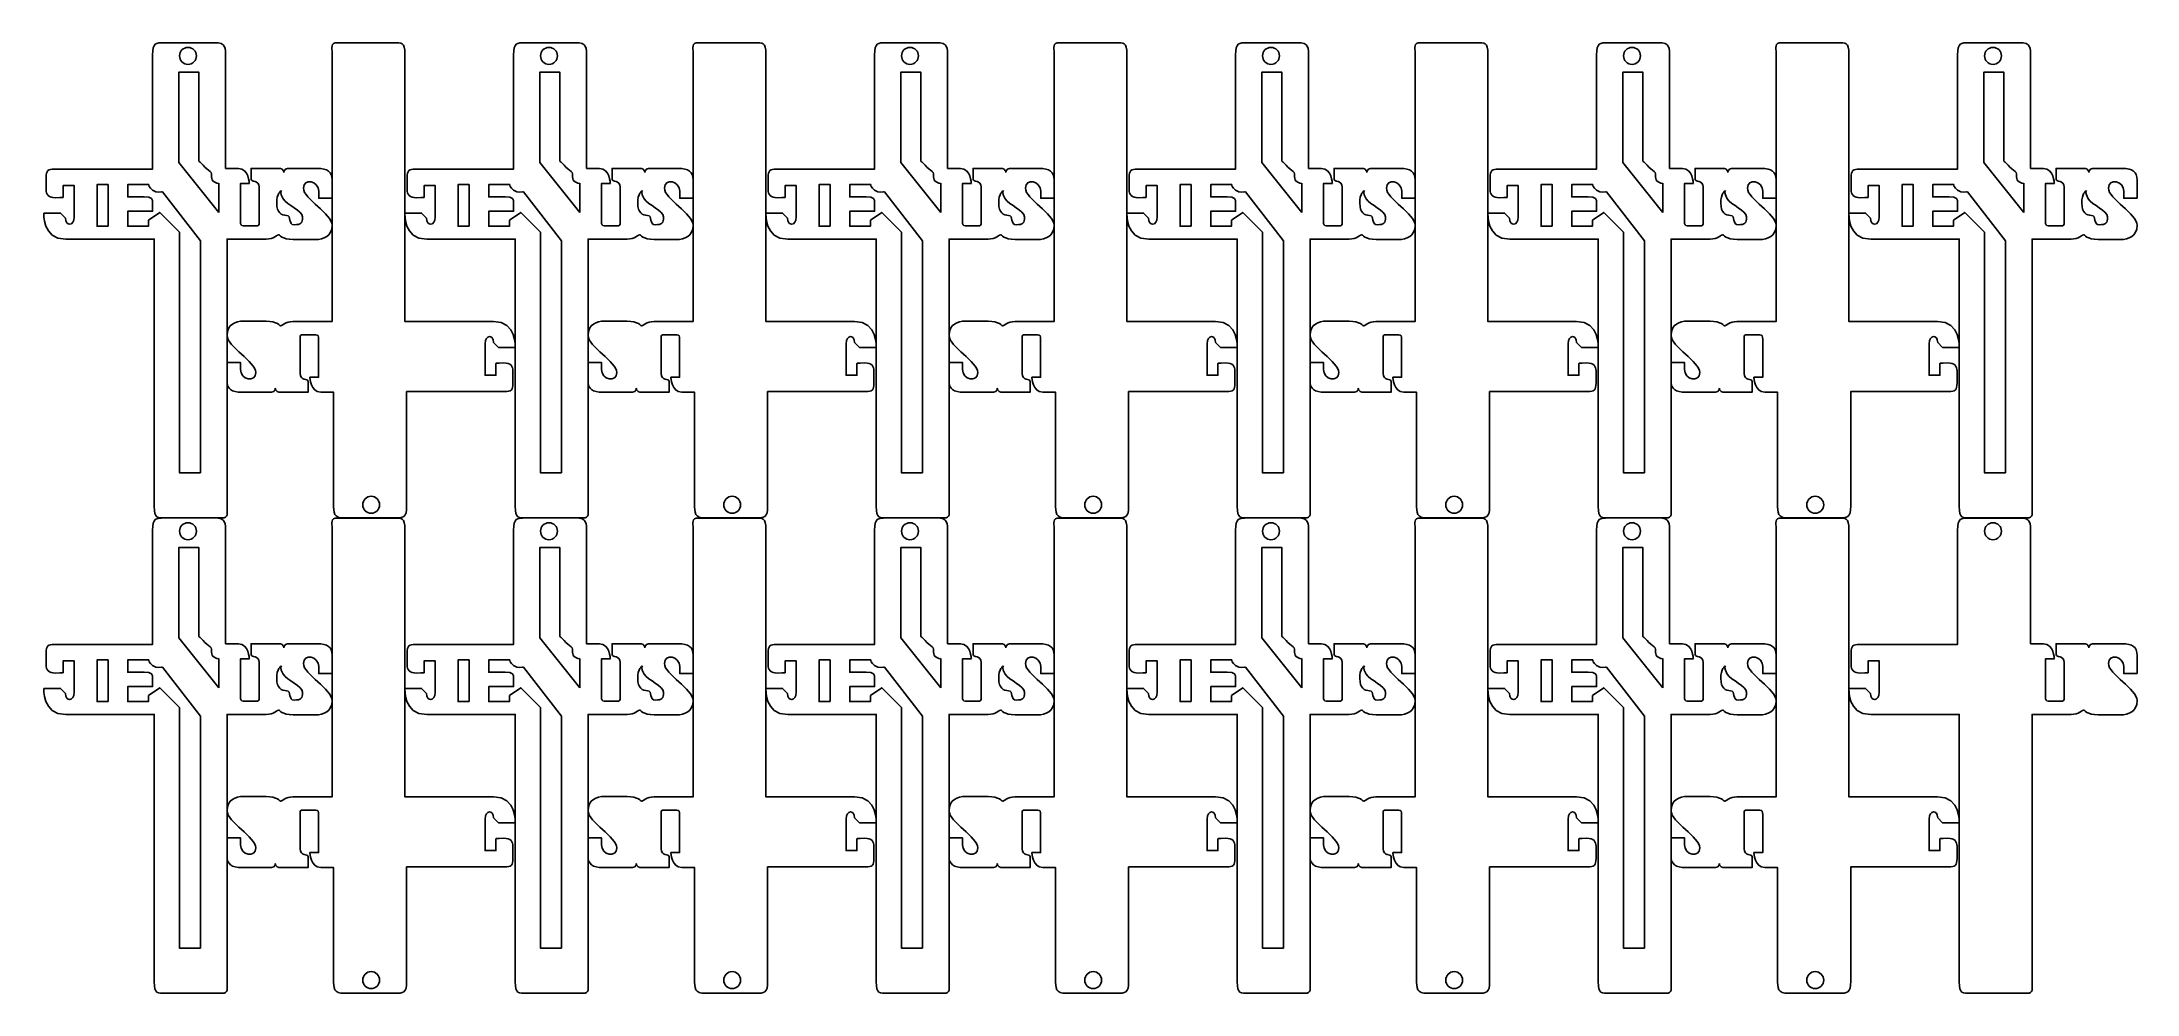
# Model space of a CAD drawing. Extents: x -3 to 3242, y 227 to 1702.
import ezdxf

# ---------------------------------------------------------------- set-up
doc = ezdxf.new("R2010")
doc.units = 0
doc.layers.add('H0109_Printing_Least_11', color=7, linetype='CONTINUOUS')

msp = doc.modelspace()

# ---------------------------------------------------------------- linework, layer by layer
at = {"layer": 'H0109_Printing_Least_11', "color": 1}
for points in [[(264.307193, 1700.665357), (186.914195, 1700.665357)], [(541.475386, 1700.649457), (454.783389, 1700.649457)], [(823.349179, 1700.665357), (745.956181, 1700.665357)], [(1100.517372, 1700.649457), (1013.825375, 1700.649457)], [(1382.388365, 1700.665357), (1304.995367, 1700.665357)], [(1659.556359, 1700.649457), (1572.864361, 1700.649457)], [(1941.430251, 1700.665357), (1864.037253, 1700.665357)], [(2218.598345, 1700.649457), (2131.907347, 1700.649457)], [(2500.485737, 1700.665357), (2423.092739, 1700.665357)], [(2777.653731, 1700.649457), (2690.962733, 1700.649457)], [(3059.527724, 1700.665357), (2982.134725, 1700.665357)], [(168.316196, 1682.062358), (168.316196, 1505.040362), (16.5302, 1505.040362)], [(270.906193, 1437.531364), (209.112195, 1514.941362), (209.112195, 1655.059359), (240.009194, 1655.059359), (240.009194, 1517.342362)], [(301.428192, 1505.940362), (281.405193, 1505.940362), (281.405193, 1678.162358)], [(446.384389, 1683.847458), (446.384389, 1268.895468), (385.79039, 1268.895468)], [(696.260383, 1268.895468), (559.174386, 1268.895468), (559.174386, 1682.947458)], [(727.358182, 1682.062358), (727.358182, 1505.040362), (575.572186, 1505.040362)], [(829.948179, 1437.531364), (768.154181, 1514.941362), (768.154181, 1655.059359), (799.05118, 1655.059359), (799.05118, 1517.342362)], [(860.470178, 1505.940362), (840.447179, 1505.940362), (840.447179, 1678.162358)], [(1005.426375, 1683.847458), (1005.426375, 1268.895468), (944.832376, 1268.895468)], [(1255.302369, 1268.895468), (1118.216372, 1268.895468), (1118.216372, 1682.947458)], [(1286.397368, 1682.062358), (1286.397368, 1505.040362), (1134.611372, 1505.040362)], [(1388.987365, 1437.531364), (1327.193367, 1514.941362), (1327.193367, 1655.059359), (1358.090366, 1655.059359), (1358.090366, 1517.342362)], [(1419.509365, 1505.940362), (1399.486365, 1505.940362), (1399.486365, 1678.162358)], [(1564.465361, 1683.847458), (1564.465361, 1268.895468), (1503.871362, 1268.895468)], [(1814.341355, 1268.895468), (1677.255358, 1268.895468), (1677.255358, 1682.947458)], [(1845.439254, 1682.062358), (1845.439254, 1505.040362), (1693.653258, 1505.040362)], [(1948.029251, 1437.531364), (1886.235253, 1514.941362), (1886.235253, 1655.059359), (1917.132252, 1655.059359), (1917.132252, 1517.342362)], [(1978.551251, 1505.940362), (1958.528251, 1505.940362), (1958.528251, 1678.162358)], [(2123.507347, 1683.847458), (2123.507347, 1268.895468), (2062.913348, 1268.895468)], [(2373.384341, 1268.895468), (2236.297344, 1268.895468), (2236.297344, 1682.947458)], [(2404.49474, 1682.062358), (2404.49474, 1505.040362), (2252.708744, 1505.040362)], [(2507.084737, 1437.531364), (2445.290739, 1514.941362), (2445.290739, 1655.059359), (2476.187738, 1655.059359), (2476.187738, 1517.342362)], [(2537.606737, 1505.940362), (2517.583737, 1505.940362), (2517.583737, 1678.162358)], [(2682.562733, 1683.847458), (2682.562733, 1268.895468), (2621.968734, 1268.895468)], [(2932.439727, 1268.895468), (2795.35173, 1268.895468), (2795.35173, 1682.947458)], [(2963.536726, 1682.062358), (2963.536726, 1505.040362), (2811.75073, 1505.040362)], [(3066.126723, 1437.531364), (3004.332725, 1514.941362), (3004.332725, 1655.059359), (3035.229724, 1655.059359), (3035.229724, 1517.342362)], [(3096.648723, 1505.940362), (3076.625723, 1505.940362), (3076.625723, 1678.162358)], [(366.297191, 1505.940362), (321.001192, 1505.940362), (321.001192, 1489.138363)], [(423.592189, 1505.940362), (377.396191, 1505.940362)], [(925.339177, 1505.940362), (880.044178, 1505.940362), (880.044178, 1489.138363)], [(982.634175, 1505.940362), (936.438177, 1505.940362)], [(1484.378363, 1505.940362), (1439.082364, 1505.940362), (1439.082364, 1489.138363)], [(1541.673361, 1505.940362), (1495.477363, 1505.940362)], [(2043.420249, 1505.940362), (1998.12525, 1505.940362), (1998.12525, 1489.138363)], [(2100.715247, 1505.940362), (2054.519249, 1505.940362)], [(2602.475735, 1505.940362), (2557.179736, 1505.940362), (2557.179736, 1489.138363)], [(2659.770734, 1505.940362), (2613.574735, 1505.940362)], [(3161.517721, 1505.940362), (3116.221722, 1505.940362), (3116.221722, 1489.138363)], [(3218.81272, 1505.940362), (3172.616721, 1505.940362)], [(3.6312, 1492.138363), (3.6312, 1472.936363)], [(30.157199, 1461.248363), (30.157199, 1479.659363), (46.851199, 1479.659363), (46.851199, 1430.849364)], [(155.417196, 1461.909363), (129.995197, 1461.909363), (129.995197, 1480.812363), (162.617196, 1480.812363)], [(183.540195, 1469.785363), (242.709194, 1393.726365), (242.709194, 1034.581374)], [(270.906193, 1483.137363), (270.906193, 1437.531364)], [(304.578192, 1424.330364), (304.578192, 1482.612363), (318.302192, 1482.612363)], [(333.300192, 1476.836363), (333.300192, 1422.305364)], [(425.692189, 1470.536363), (425.692189, 1459.734364), (446.390189, 1459.734364)], [(446.390189, 1459.734364), (446.390189, 1488.238363)], [(562.673186, 1492.138363), (562.673186, 1472.936363)], [(589.199185, 1461.248363), (589.199185, 1479.659363), (605.893185, 1479.659363), (605.893185, 1430.849364)], [(714.459182, 1461.909363), (689.037183, 1461.909363), (689.037183, 1480.812363), (721.659182, 1480.812363)], [(742.581181, 1469.785363), (801.75118, 1393.726365), (801.75118, 1034.581374)], [(829.948179, 1483.137363), (829.948179, 1437.531364)], [(863.620178, 1424.330364), (863.620178, 1482.612363), (877.344178, 1482.612363)], [(892.342178, 1476.836363), (892.342178, 1422.305364)], [(984.734175, 1470.536363), (984.734175, 1459.734364), (1005.432175, 1459.734364)], [(1005.432175, 1459.734364), (1005.432175, 1488.238363)], [(1121.712372, 1492.138363), (1121.712372, 1472.936363)], [(1148.238371, 1461.248363), (1148.238371, 1479.659363), (1164.932371, 1479.659363), (1164.932371, 1430.849364)], [(1273.498368, 1461.909363), (1248.076369, 1461.909363), (1248.076369, 1480.812363), (1280.697368, 1480.812363)], [(1301.620367, 1469.785363), (1360.790366, 1393.726365), (1360.790366, 1034.581374)], [(1388.987365, 1483.137363), (1388.987365, 1437.531364)], [(1422.659364, 1424.330364), (1422.659364, 1482.612363), (1436.383364, 1482.612363)], [(1451.381364, 1476.836363), (1451.381364, 1422.305364)], [(1543.772361, 1470.536363), (1543.772361, 1459.734364), (1564.470361, 1459.734364)], [(1564.470361, 1459.734364), (1564.470361, 1488.238363)], [(1680.754258, 1492.138363), (1680.754258, 1472.936363)], [(1707.280257, 1461.248363), (1707.280257, 1479.659363), (1723.974257, 1479.659363), (1723.974257, 1430.849364)], [(1832.540254, 1461.909363), (1807.118255, 1461.909363), (1807.118255, 1480.812363), (1839.740254, 1480.812363)], [(1860.662253, 1469.785363), (1919.832252, 1393.726365), (1919.832252, 1034.581374)], [(1948.029251, 1483.137363), (1948.029251, 1437.531364)], [(1981.70125, 1424.330364), (1981.70125, 1482.612363), (1995.42525, 1482.612363)], [(2010.42325, 1476.836363), (2010.42325, 1422.305364)], [(2102.815247, 1470.536363), (2102.815247, 1459.734364), (2123.513247, 1459.734364)], [(2123.513247, 1459.734364), (2123.513247, 1488.238363)], [(2239.809744, 1492.138363), (2239.809744, 1472.936363)], [(2266.335743, 1461.248363), (2266.335743, 1479.659363), (2283.029743, 1479.659363), (2283.029743, 1430.849364)], [(2391.59574, 1461.909363), (2366.173741, 1461.909363), (2366.173741, 1480.812363), (2398.79474, 1480.812363)], [(2419.71774, 1469.785363), (2478.887738, 1393.726365), (2478.887738, 1034.581374)], [(2507.084737, 1483.137363), (2507.084737, 1437.531364)], [(2540.756736, 1424.330364), (2540.756736, 1482.612363), (2554.480736, 1482.612363)], [(2569.478736, 1476.836363), (2569.478736, 1422.305364)], [(2661.869733, 1470.536363), (2661.869733, 1459.734364), (2682.568733, 1459.734364)], [(2682.568733, 1459.734364), (2682.568733, 1488.238363)], [(2798.85173, 1492.138363), (2798.85173, 1472.936363)], [(2825.377729, 1461.248363), (2825.377729, 1479.659363), (2842.071729, 1479.659363), (2842.071729, 1430.849364)], [(2950.637726, 1461.909363), (2925.215727, 1461.909363), (2925.215727, 1480.812363), (2957.836726, 1480.812363)], [(2978.759726, 1469.785363), (3037.929724, 1393.726365), (3037.929724, 1034.581374)], [(3066.126723, 1483.137363), (3066.126723, 1437.531364)], [(3099.798723, 1424.330364), (3099.798723, 1482.612363), (3113.522722, 1482.612363)], [(3128.520722, 1476.836363), (3128.520722, 1422.305364)], [(3220.912719, 1470.536363), (3220.912719, 1459.734364), (3241.610719, 1459.734364)], [(3241.610719, 1459.734364), (3241.610719, 1488.238363)], [(33.581199, 1429.136364), (25.876199, 1436.843364), (0.1922, 1436.843364)], [(242.709194, 1034.581374), (210.312195, 1034.581374), (210.312195, 1407.228365), (179.602196, 1437.944364), (161.942196, 1425.680364), (161.942196, 1416.454365), (129.995197, 1416.454365), (129.995197, 1439.632364), (168.466196, 1439.632364), (168.466196, 1452.908364)], [(592.623185, 1429.136364), (584.918185, 1436.843364), (559.234186, 1436.843364)], [(801.75118, 1034.581374), (769.354181, 1034.581374), (769.354181, 1407.228365), (738.644182, 1437.944364), (720.984182, 1425.680364), (720.984182, 1416.454365), (689.037183, 1416.454365), (689.037183, 1439.632364), (727.508182, 1439.632364), (727.508182, 1452.908364)], [(1151.662371, 1429.136364), (1143.957371, 1436.843364), (1118.273372, 1436.843364)], [(1360.790366, 1034.581374), (1328.393367, 1034.581374), (1328.393367, 1407.228365), (1297.683368, 1437.944364), (1280.022368, 1425.680364), (1280.022368, 1416.454365), (1248.076369, 1416.454365), (1248.076369, 1439.632364), (1286.547368, 1439.632364), (1286.547368, 1452.908364)], [(1710.704257, 1429.136364), (1702.999257, 1436.843364), (1677.315258, 1436.843364)], [(1919.832252, 1034.581374), (1887.435253, 1034.581374), (1887.435253, 1407.228365), (1856.725254, 1437.944364), (1839.064254, 1425.680364), (1839.064254, 1416.454365), (1807.118255, 1416.454365), (1807.118255, 1439.632364), (1845.589254, 1439.632364), (1845.589254, 1452.908364)], [(2269.759743, 1429.136364), (2262.054743, 1436.843364), (2236.370744, 1436.843364)], [(2478.887738, 1034.581374), (2446.490739, 1034.581374), (2446.490739, 1407.228365), (2415.78074, 1437.944364), (2398.11974, 1425.680364), (2398.11974, 1416.454365), (2366.173741, 1416.454365), (2366.173741, 1439.632364), (2404.64474, 1439.632364), (2404.64474, 1452.908364)], [(2828.801729, 1429.136364), (2821.096729, 1436.843364), (2795.41273, 1436.843364)], [(3037.929724, 1034.581374), (3005.532725, 1034.581374), (3005.532725, 1407.228365), (2974.822726, 1437.944364), (2957.161726, 1425.680364), (2957.161726, 1416.454365), (2925.215727, 1416.454365), (2925.215727, 1439.632364), (2963.686726, 1439.632364), (2963.686726, 1452.908364)], [(33.929199, 1396.426365), (171.016196, 1396.426365), (171.016196, 982.374375)], [(283.805193, 981.474375), (283.805193, 1396.426365), (344.399191, 1396.426365)], [(327.751192, 1417.129365), (308.853192, 1417.129365)], [(386.09519, 1395.826365), (420.892189, 1395.826365)], [(592.971185, 1396.426365), (730.058182, 1396.426365), (730.058182, 982.374375)], [(842.847179, 981.474375), (842.847179, 1396.426365), (903.441177, 1396.426365)], [(886.793178, 1417.129365), (867.895178, 1417.129365)], [(945.137176, 1395.826365), (979.934176, 1395.826365)], [(1152.010371, 1396.426365), (1289.097368, 1396.426365), (1289.097368, 982.374375)], [(1401.886365, 981.474375), (1401.886365, 1396.426365), (1462.480363, 1396.426365)], [(1445.832364, 1417.129365), (1426.934364, 1417.129365)], [(1504.176362, 1395.826365), (1538.973362, 1395.826365)], [(1711.052257, 1396.426365), (1848.139254, 1396.426365), (1848.139254, 982.374375)], [(1960.928251, 981.474375), (1960.928251, 1396.426365), (2021.522249, 1396.426365)], [(2004.87425, 1417.129365), (1985.97625, 1417.129365)], [(2063.218248, 1395.826365), (2098.015248, 1395.826365)], [(2270.107743, 1396.426365), (2407.19474, 1396.426365), (2407.19474, 982.374375)], [(2519.983737, 981.474375), (2519.983737, 1396.426365), (2580.577735, 1396.426365)], [(2563.929736, 1417.129365), (2545.030736, 1417.129365)], [(2622.273734, 1395.826365), (2657.070734, 1395.826365)], [(2829.149729, 1396.426365), (2966.236726, 1396.426365), (2966.236726, 982.374375)], [(3079.025723, 981.474375), (3079.025723, 1396.426365), (3139.619722, 1396.426365)], [(3122.971722, 1417.129365), (3104.072722, 1417.129365)], [(3181.31572, 1395.826365), (3216.11272, 1395.826365)], [(344.094391, 1269.495468), (309.297392, 1269.495468)], [(903.136377, 1269.495468), (868.339378, 1269.495468)], [(1462.175363, 1269.495468), (1427.378364, 1269.495468)], [(2021.217349, 1269.495468), (1986.42035, 1269.495468)], [(2580.272735, 1269.495468), (2545.475736, 1269.495468)], [(396.88939, 1188.48547), (396.88939, 1243.017469)], [(402.43839, 1248.192469), (421.337389, 1248.192469)], [(425.611389, 1240.991469), (425.611389, 1182.70947), (411.88739, 1182.70947)], [(700.032382, 1204.07347), (700.032382, 1185.66247), (683.338383, 1185.66247), (683.338383, 1234.472469)], [(696.608383, 1236.185469), (704.313382, 1228.478469), (729.997382, 1228.478469)], [(955.931376, 1188.48547), (955.931376, 1243.017469)], [(961.480376, 1248.192469), (980.379375, 1248.192469)], [(984.653375, 1240.991469), (984.653375, 1182.70947), (970.929376, 1182.70947)], [(1259.074369, 1204.07347), (1259.074369, 1185.66247), (1242.380369, 1185.66247), (1242.380369, 1234.472469)], [(1255.650369, 1236.185469), (1263.355368, 1228.478469), (1289.039368, 1228.478469)], [(1514.970362, 1188.48547), (1514.970362, 1243.017469)], [(1520.519362, 1248.192469), (1539.418362, 1248.192469)], [(1543.692361, 1240.991469), (1543.692361, 1182.70947), (1529.968362, 1182.70947)], [(1818.113355, 1204.07347), (1818.113355, 1185.66247), (1801.419355, 1185.66247), (1801.419355, 1234.472469)], [(1814.689355, 1236.185469), (1822.394354, 1228.478469), (1848.078354, 1228.478469)], [(2074.012348, 1188.48547), (2074.012348, 1243.017469)], [(2079.561348, 1248.192469), (2098.460348, 1248.192469)], [(2102.734347, 1240.991469), (2102.734347, 1182.70947), (2089.010348, 1182.70947)], [(2377.155341, 1204.07347), (2377.155341, 1185.66247), (2360.461341, 1185.66247), (2360.461341, 1234.472469)], [(2373.731341, 1236.185469), (2381.43634, 1228.478469), (2407.12034, 1228.478469)], [(2633.067734, 1188.48547), (2633.067734, 1243.017469)], [(2638.616734, 1248.192469), (2657.515734, 1248.192469)], [(2661.789733, 1240.991469), (2661.789733, 1182.70947), (2648.065734, 1182.70947)], [(2936.210727, 1204.07347), (2936.210727, 1185.66247), (2919.516727, 1185.66247), (2919.516727, 1234.472469)], [(2932.786727, 1236.185469), (2940.491726, 1228.478469), (2966.175726, 1228.478469)], [(283.800393, 1205.58747), (283.800393, 1177.083471)], [(304.498392, 1194.78647), (304.498392, 1205.58747), (283.800393, 1205.58747)], [(842.842379, 1205.58747), (842.842379, 1177.083471)], [(863.540378, 1194.78647), (863.540378, 1205.58747), (842.842379, 1205.58747)], [(1401.881365, 1205.58747), (1401.881365, 1177.083471)], [(1422.579364, 1194.78647), (1422.579364, 1205.58747), (1401.881365, 1205.58747)], [(1960.923351, 1205.58747), (1960.923351, 1177.083471)], [(1981.62135, 1194.78647), (1981.62135, 1205.58747), (1960.923351, 1205.58747)], [(2519.978737, 1205.58747), (2519.978737, 1177.083471)], [(2540.676736, 1194.78647), (2540.676736, 1205.58747), (2519.978737, 1205.58747)], [(363.892391, 1159.381471), (409.18839, 1159.381471), (409.18839, 1176.183471)], [(726.558382, 1173.183471), (726.558382, 1192.38547)], [(922.934377, 1159.381471), (968.230376, 1159.381471), (968.230376, 1176.183471)], [(1285.600368, 1173.183471), (1285.600368, 1192.38547)], [(1481.973363, 1159.381471), (1527.269362, 1159.381471), (1527.269362, 1176.183471)], [(1844.639354, 1173.183471), (1844.639354, 1192.38547)], [(2041.015349, 1159.381471), (2086.311348, 1159.381471), (2086.311348, 1176.183471)], [(2403.68134, 1173.183471), (2403.68134, 1192.38547)], [(2600.070735, 1159.381471), (2645.366734, 1159.381471), (2645.366734, 1176.183471)], [(2962.736726, 1173.183471), (2962.736726, 1192.38547)], [(306.597392, 1159.381471), (352.793391, 1159.381471)], [(428.761389, 1159.381471), (448.784389, 1159.381471), (448.784389, 987.159475)], [(561.873386, 983.259475), (561.873386, 1160.281471), (713.659382, 1160.281471)], [(865.639378, 1159.381471), (911.835377, 1159.381471)], [(987.803375, 1159.381471), (1007.826375, 1159.381471), (1007.826375, 987.159475)], [(1120.915372, 983.259475), (1120.915372, 1160.281471), (1272.701368, 1160.281471)], [(1424.678364, 1159.381471), (1470.874363, 1159.381471)], [(1546.842361, 1159.381471), (1566.865361, 1159.381471), (1566.865361, 987.159475)], [(1679.954358, 983.259475), (1679.954358, 1160.281471), (1831.740354, 1160.281471)], [(1983.72035, 1159.381471), (2029.916349, 1159.381471)], [(2105.884347, 1159.381471), (2125.907347, 1159.381471), (2125.907347, 987.159475)], [(2238.996344, 983.259475), (2238.996344, 1160.281471), (2390.78234, 1160.281471)], [(2542.775736, 1159.381471), (2588.971735, 1159.381471)], [(2664.939733, 1159.381471), (2684.962733, 1159.381471), (2684.962733, 987.159475)], [(2798.05173, 983.259475), (2798.05173, 1160.281471), (2949.837726, 1160.281471)], [(168.316196, 946.054476), (168.316196, 769.032481), (16.5302, 769.032481)], [(264.307193, 964.657476), (186.914195, 964.657476)], [(188.714195, 964.672376), (275.406193, 964.672376)], [(301.428192, 769.932481), (281.405193, 769.932481), (281.405193, 942.154476)], [(446.384389, 947.839576), (446.384389, 532.887587), (385.79039, 532.887587)], [(541.475386, 964.641576), (454.783389, 964.641576)], [(465.882388, 964.657476), (543.275386, 964.657476)], [(696.260383, 532.887587), (559.174386, 532.887587), (559.174386, 946.939576)], [(727.358182, 946.054476), (727.358182, 769.032481), (575.572186, 769.032481)], [(823.349179, 964.657476), (745.956181, 964.657476)], [(747.756181, 964.672376), (834.448179, 964.672376)], [(860.470178, 769.932481), (840.447179, 769.932481), (840.447179, 942.154476)], [(1005.426375, 947.839576), (1005.426375, 532.887587), (944.832376, 532.887587)], [(1100.517372, 964.641576), (1013.825375, 964.641576)], [(1024.924374, 964.657476), (1102.317372, 964.657476)], [(1255.302369, 532.887587), (1118.216372, 532.887587), (1118.216372, 946.939576)], [(1286.397368, 946.054476), (1286.397368, 769.032481), (1134.611372, 769.032481)], [(1382.388365, 964.657476), (1304.995367, 964.657476)], [(1306.795367, 964.672376), (1393.487365, 964.672376)], [(1419.509365, 769.932481), (1399.486365, 769.932481), (1399.486365, 942.154476)], [(1564.465361, 947.839576), (1564.465361, 532.887587), (1503.871362, 532.887587)], [(1659.556359, 964.641576), (1572.864361, 964.641576)], [(1583.96336, 964.657476), (1661.356358, 964.657476)], [(1814.341355, 532.887587), (1677.255358, 532.887587), (1677.255358, 946.939576)], [(1845.439254, 946.054476), (1845.439254, 769.032481), (1693.653258, 769.032481)], [(1941.430251, 964.657476), (1864.037253, 964.657476)], [(1865.837253, 964.672376), (1952.529251, 964.672376)], [(1978.551251, 769.932481), (1958.528251, 769.932481), (1958.528251, 942.154476)], [(2123.507347, 947.839576), (2123.507347, 532.887587), (2062.913348, 532.887587)], [(2218.598345, 964.641576), (2131.907347, 964.641576)], [(2143.005346, 964.657476), (2220.398344, 964.657476)], [(2373.384341, 532.887587), (2236.297344, 532.887587), (2236.297344, 946.939576)], [(2404.49474, 946.054476), (2404.49474, 769.032481), (2252.708744, 769.032481)], [(2500.485737, 964.657476), (2423.092739, 964.657476)], [(2424.892739, 964.672376), (2511.584737, 964.672376)], [(2537.606737, 769.932481), (2517.583737, 769.932481), (2517.583737, 942.154476)], [(2682.562733, 947.839576), (2682.562733, 532.887587), (2621.968734, 532.887587)], [(2777.653731, 964.641576), (2690.962733, 964.641576)], [(2702.060732, 964.657476), (2779.453731, 964.657476)], [(2932.439727, 532.887587), (2795.35173, 532.887587), (2795.35173, 946.939576)], [(2963.519126, 946.054776), (2963.519126, 769.032781), (2811.73313, 769.032781)], [(3059.510124, 964.656776), (2982.117125, 964.656776)], [(2983.934725, 964.672376), (3070.626723, 964.672376)], [(3096.631123, 769.932781), (3076.608123, 769.932781), (3076.608123, 942.154776)], [(270.906193, 701.524482), (209.112195, 778.933481), (209.112195, 919.051477), (240.009194, 919.051477), (240.009194, 781.33448)], [(829.948179, 701.524482), (768.154181, 778.933481), (768.154181, 919.051477), (799.05118, 919.051477), (799.05118, 781.33448)], [(1388.987365, 701.524482), (1327.193367, 778.933481), (1327.193367, 919.051477), (1358.090366, 919.051477), (1358.090366, 781.33448)], [(1948.029251, 701.524482), (1886.235253, 778.933481), (1886.235253, 919.051477), (1917.132252, 919.051477), (1917.132252, 781.33448)], [(2507.084737, 701.524482), (2445.290739, 778.933481), (2445.290739, 919.051477), (2476.187738, 919.051477), (2476.187738, 781.33448)], [(3.6312, 756.130481), (3.6312, 736.928482)], [(270.906193, 747.129481), (270.906193, 701.524482)], [(304.578192, 688.322483), (304.578192, 746.604481), (318.302192, 746.604481)], [(366.297191, 769.932481), (321.001192, 769.932481), (321.001192, 753.130481)], [(423.592189, 769.932481), (377.396191, 769.932481)], [(446.390189, 723.726482), (446.390189, 752.230481)], [(562.673186, 756.130481), (562.673186, 736.928482)], [(829.948179, 747.129481), (829.948179, 701.524482)], [(863.620178, 688.322483), (863.620178, 746.604481), (877.344178, 746.604481)], [(925.339177, 769.932481), (880.044178, 769.932481), (880.044178, 753.130481)], [(982.634175, 769.932481), (936.438177, 769.932481)], [(1005.432175, 723.726482), (1005.432175, 752.230481)], [(1121.712372, 756.130481), (1121.712372, 736.928482)], [(1388.987365, 747.129481), (1388.987365, 701.524482)], [(1422.659364, 688.322483), (1422.659364, 746.604481), (1436.383364, 746.604481)], [(1484.378363, 769.932481), (1439.082364, 769.932481), (1439.082364, 753.130481)], [(1541.673361, 769.932481), (1495.477363, 769.932481)], [(1564.470361, 723.726482), (1564.470361, 752.230481)], [(1680.754258, 756.130481), (1680.754258, 736.928482)], [(1948.029251, 747.129481), (1948.029251, 701.524482)], [(1981.70125, 688.322483), (1981.70125, 746.604481), (1995.42525, 746.604481)], [(2043.420249, 769.932481), (1998.12525, 769.932481), (1998.12525, 753.130481)], [(2100.715247, 769.932481), (2054.519249, 769.932481)], [(2123.513247, 723.726482), (2123.513247, 752.230481)], [(2239.809744, 756.130481), (2239.809744, 736.928482)], [(2507.084737, 747.129481), (2507.084737, 701.524482)], [(2540.756736, 688.322483), (2540.756736, 746.604481), (2554.480736, 746.604481)], [(2602.475735, 769.932481), (2557.179736, 769.932481), (2557.179736, 753.130481)], [(2659.770734, 769.932481), (2613.574735, 769.932481)], [(2682.568733, 723.726482), (2682.568733, 752.230481)], [(2798.83413, 756.130781), (2798.83413, 736.928782)], [(3099.781123, 688.322783), (3099.781123, 746.604781), (3113.505122, 746.604781)], [(3161.500121, 769.932781), (3116.204122, 769.932781), (3116.204122, 753.130781)], [(3218.79512, 769.932781), (3172.599121, 769.932781)], [(3241.593119, 723.726782), (3241.593119, 752.230781)], [(30.157199, 725.240482), (30.157199, 743.651481), (46.851199, 743.651481), (46.851199, 694.841483)], [(155.417196, 725.902482), (129.995197, 725.902482), (129.995197, 744.804481), (162.617196, 744.804481)], [(242.709194, 298.573493), (210.312195, 298.573493), (210.312195, 671.220483), (179.602196, 701.936482), (161.942196, 689.672483), (161.942196, 680.446483), (129.995197, 680.446483), (129.995197, 703.624482), (168.466196, 703.624482), (168.466196, 716.900482)], [(183.540195, 733.778482), (242.709194, 657.718484), (242.709194, 298.573493)], [(333.300192, 740.828481), (333.300192, 686.297483)], [(425.692189, 734.528482), (425.692189, 723.726482), (446.390189, 723.726482)], [(589.199185, 725.240482), (589.199185, 743.651481), (605.893185, 743.651481), (605.893185, 694.841483)], [(714.459182, 725.902482), (689.037183, 725.902482), (689.037183, 744.804481), (721.659182, 744.804481)], [(801.75118, 298.573493), (769.354181, 298.573493), (769.354181, 671.220483), (738.644182, 701.936482), (720.984182, 689.672483), (720.984182, 680.446483), (689.037183, 680.446483), (689.037183, 703.624482), (727.508182, 703.624482), (727.508182, 716.900482)], [(742.581181, 733.778482), (801.75118, 657.718484), (801.75118, 298.573493)], [(892.342178, 740.828481), (892.342178, 686.297483)], [(984.734175, 734.528482), (984.734175, 723.726482), (1005.432175, 723.726482)], [(1148.238371, 725.240482), (1148.238371, 743.651481), (1164.932371, 743.651481), (1164.932371, 694.841483)], [(1273.498368, 725.902482), (1248.076369, 725.902482), (1248.076369, 744.804481), (1280.697368, 744.804481)], [(1360.790366, 298.573493), (1328.393367, 298.573493), (1328.393367, 671.220483), (1297.683368, 701.936482), (1280.022368, 689.672483), (1280.022368, 680.446483), (1248.076369, 680.446483), (1248.076369, 703.624482), (1286.547368, 703.624482), (1286.547368, 716.900482)], [(1301.620367, 733.778482), (1360.790366, 657.718484), (1360.790366, 298.573493)], [(1451.381364, 740.828481), (1451.381364, 686.297483)], [(1543.772361, 734.528482), (1543.772361, 723.726482), (1564.470361, 723.726482)], [(1707.280257, 725.240482), (1707.280257, 743.651481), (1723.974257, 743.651481), (1723.974257, 694.841483)], [(1832.540254, 725.902482), (1807.118255, 725.902482), (1807.118255, 744.804481), (1839.740254, 744.804481)], [(1919.832252, 298.573493), (1887.435253, 298.573493), (1887.435253, 671.220483), (1856.725254, 701.936482), (1839.064254, 689.672483), (1839.064254, 680.446483), (1807.118255, 680.446483), (1807.118255, 703.624482), (1845.589254, 703.624482), (1845.589254, 716.900482)], [(1860.662253, 733.778482), (1919.832252, 657.718484), (1919.832252, 298.573493)], [(2010.42325, 740.828481), (2010.42325, 686.297483)], [(2102.815247, 734.528482), (2102.815247, 723.726482), (2123.513247, 723.726482)], [(2266.335743, 725.240482), (2266.335743, 743.651481), (2283.029743, 743.651481), (2283.029743, 694.841483)], [(2391.59574, 725.902482), (2366.173741, 725.902482), (2366.173741, 744.804481), (2398.79474, 744.804481)], [(2478.887738, 298.573493), (2446.490739, 298.573493), (2446.490739, 671.220483), (2415.78074, 701.936482), (2398.11974, 689.672483), (2398.11974, 680.446483), (2366.173741, 680.446483), (2366.173741, 703.624482), (2404.64474, 703.624482), (2404.64474, 716.900482)], [(2419.71774, 733.778482), (2478.887738, 657.718484), (2478.887738, 298.573493)], [(2569.478736, 740.828481), (2569.478736, 686.297483)], [(2661.869733, 734.528482), (2661.869733, 723.726482), (2682.568733, 723.726482)], [(2825.360129, 725.240782), (2825.360129, 743.651781), (2842.054129, 743.651781), (2842.054129, 694.841783)], [(3128.503122, 740.828781), (3128.503122, 686.296783)], [(3220.895119, 734.527782), (3220.895119, 723.726782), (3241.593119, 723.726782)], [(33.581199, 693.128483), (25.876199, 700.835482), (0.1922, 700.835482)], [(592.623185, 693.128483), (584.918185, 700.835482), (559.234186, 700.835482)], [(1151.662371, 693.128483), (1143.957371, 700.835482), (1118.273372, 700.835482)], [(1710.704257, 693.128483), (1702.999257, 700.835482), (1677.315258, 700.835482)], [(2269.759743, 693.128483), (2262.054743, 700.835482), (2236.370744, 700.835482)], [(2828.784129, 693.128783), (2821.079129, 700.835782), (2795.39513, 700.835782)], [(33.929199, 660.418483), (171.016196, 660.418483), (171.016196, 246.366494)], [(283.805193, 245.466494), (283.805193, 660.418483), (344.399191, 660.418483)], [(327.751192, 681.121483), (308.853192, 681.121483)], [(386.09519, 659.818484), (420.892189, 659.818484)], [(592.971185, 660.418483), (730.058182, 660.418483), (730.058182, 246.366494)], [(842.847179, 245.466494), (842.847179, 660.418483), (903.441177, 660.418483)], [(886.793178, 681.121483), (867.895178, 681.121483)], [(945.137176, 659.818484), (979.934176, 659.818484)], [(1152.010371, 660.418483), (1289.097368, 660.418483), (1289.097368, 246.366494)], [(1401.886365, 245.466494), (1401.886365, 660.418483), (1462.480363, 660.418483)], [(1445.832364, 681.121483), (1426.934364, 681.121483)], [(1504.176362, 659.818484), (1538.973362, 659.818484)], [(1711.052257, 660.418483), (1848.139254, 660.418483), (1848.139254, 246.366494)], [(1960.928251, 245.466494), (1960.928251, 660.418483), (2021.522249, 660.418483)], [(2004.87425, 681.121483), (1985.97625, 681.121483)], [(2063.218248, 659.818484), (2098.015248, 659.818484)], [(2270.107743, 660.418483), (2407.19474, 660.418483), (2407.19474, 246.366494)], [(2519.983737, 245.466494), (2519.983737, 660.418483), (2580.577735, 660.418483)], [(2563.929736, 681.121483), (2545.030736, 681.121483)], [(2622.273734, 659.818484), (2657.070734, 659.818484)], [(2829.132129, 660.418783), (2966.219126, 660.418783), (2966.219126, 246.366794)], [(3079.008123, 245.466794), (3079.008123, 660.418783), (3139.602122, 660.418783)], [(3122.954122, 681.121783), (3104.055122, 681.121783)], [(3181.29812, 659.818784), (3216.09512, 659.818784)], [(344.094391, 533.487587), (309.297392, 533.487587)], [(903.136377, 533.487587), (868.339378, 533.487587)], [(1462.175363, 533.487587), (1427.378364, 533.487587)], [(2021.217349, 533.487587), (1986.42035, 533.487587)], [(2580.272735, 533.487587), (2545.475736, 533.487587)], [(396.88939, 452.477589), (396.88939, 507.009587)], [(402.43839, 512.184587), (421.337389, 512.184587)], [(425.611389, 504.983587), (425.611389, 446.701589), (411.88739, 446.701589)], [(700.032382, 468.065588), (700.032382, 449.654589), (683.338383, 449.654589), (683.338383, 498.464588)], [(696.608383, 500.177587), (704.313382, 492.470588), (729.997382, 492.470588)], [(955.931376, 452.477589), (955.931376, 507.009587)], [(961.480376, 512.184587), (980.379375, 512.184587)], [(984.653375, 504.983587), (984.653375, 446.701589), (970.929376, 446.701589)], [(1259.074369, 468.065588), (1259.074369, 449.654589), (1242.380369, 449.654589), (1242.380369, 498.464588)], [(1255.650369, 500.177587), (1263.355368, 492.470588), (1289.039368, 492.470588)], [(1514.970362, 452.477589), (1514.970362, 507.009587)], [(1520.519362, 512.184587), (1539.418362, 512.184587)], [(1543.692361, 504.983587), (1543.692361, 446.701589), (1529.968362, 446.701589)], [(1818.113355, 468.065588), (1818.113355, 449.654589), (1801.419355, 449.654589), (1801.419355, 498.464588)], [(1814.689355, 500.177587), (1822.394354, 492.470588), (1848.078354, 492.470588)], [(2074.012348, 452.477589), (2074.012348, 507.009587)], [(2079.561348, 512.184587), (2098.460348, 512.184587)], [(2102.734347, 504.983587), (2102.734347, 446.701589), (2089.010348, 446.701589)], [(2377.155341, 468.065588), (2377.155341, 449.654589), (2360.461341, 449.654589), (2360.461341, 498.464588)], [(2373.731341, 500.177587), (2381.43634, 492.470588), (2407.12034, 492.470588)], [(2633.067734, 452.477589), (2633.067734, 507.009587)], [(2638.616734, 512.184587), (2657.515734, 512.184587)], [(2661.789733, 504.983587), (2661.789733, 446.701589), (2648.065734, 446.701589)], [(2936.210727, 468.065588), (2936.210727, 449.654589), (2919.516727, 449.654589), (2919.516727, 498.464588)], [(2932.786727, 500.177587), (2940.491726, 492.470588), (2966.175726, 492.470588)], [(283.800393, 469.579588), (283.800393, 441.075589)], [(304.498392, 458.778589), (304.498392, 469.579588), (283.800393, 469.579588)], [(726.558382, 437.175589), (726.558382, 456.377589)], [(842.842379, 469.579588), (842.842379, 441.075589)], [(863.540378, 458.778589), (863.540378, 469.579588), (842.842379, 469.579588)], [(1285.600368, 437.175589), (1285.600368, 456.377589)], [(1401.881365, 469.579588), (1401.881365, 441.075589)], [(1422.579364, 458.778589), (1422.579364, 469.579588), (1401.881365, 469.579588)], [(1844.639354, 437.175589), (1844.639354, 456.377589)], [(1960.923351, 469.579588), (1960.923351, 441.075589)], [(1981.62135, 458.778589), (1981.62135, 469.579588), (1960.923351, 469.579588)], [(2403.68134, 437.175589), (2403.68134, 456.377589)], [(2519.978737, 469.579588), (2519.978737, 441.075589)], [(2540.676736, 458.778589), (2540.676736, 469.579588), (2519.978737, 469.579588)], [(2962.736726, 437.175589), (2962.736726, 456.377589)], [(306.597392, 423.373589), (352.793391, 423.373589)], [(363.892391, 423.373589), (409.18839, 423.373589), (409.18839, 440.175589)], [(428.761389, 423.373589), (448.784389, 423.373589), (448.784389, 251.151594)], [(561.873386, 247.251594), (561.873386, 424.273589), (713.659382, 424.273589)], [(865.639378, 423.373589), (911.835377, 423.373589)], [(922.934377, 423.373589), (968.230376, 423.373589), (968.230376, 440.175589)], [(987.803375, 423.373589), (1007.826375, 423.373589), (1007.826375, 251.151594)], [(1120.915372, 247.251594), (1120.915372, 424.273589), (1272.701368, 424.273589)], [(1424.678364, 423.373589), (1470.874363, 423.373589)], [(1481.973363, 423.373589), (1527.269362, 423.373589), (1527.269362, 440.175589)], [(1546.842361, 423.373589), (1566.865361, 423.373589), (1566.865361, 251.151594)], [(1679.954358, 247.251594), (1679.954358, 424.273589), (1831.740354, 424.273589)], [(1983.72035, 423.373589), (2029.916349, 423.373589)], [(2041.015349, 423.373589), (2086.311348, 423.373589), (2086.311348, 440.175589)], [(2105.884347, 423.373589), (2125.907347, 423.373589), (2125.907347, 251.151594)], [(2238.996344, 247.251594), (2238.996344, 424.273589), (2390.78234, 424.273589)], [(2542.775736, 423.373589), (2588.971735, 423.373589)], [(2600.070735, 423.373589), (2645.366734, 423.373589), (2645.366734, 440.175589)], [(2664.939733, 423.373589), (2684.962733, 423.373589), (2684.962733, 251.151594)], [(2798.05173, 247.251594), (2798.05173, 424.273589), (2949.837726, 424.273589)], [(188.714195, 228.664494), (275.406193, 228.664494)], [(465.882388, 228.649594), (543.275386, 228.649594)], [(747.756181, 228.664494), (834.448179, 228.664494)], [(1024.924374, 228.649594), (1102.317372, 228.649594)], [(1306.795367, 228.664494), (1393.487365, 228.664494)], [(1583.96336, 228.649594), (1661.356358, 228.649594)], [(1865.837253, 228.664494), (1952.529251, 228.664494)], [(2143.005346, 228.649594), (2220.398344, 228.649594)], [(2424.892739, 228.664494), (2511.584737, 228.664494)], [(2702.060732, 228.649594), (2779.453731, 228.649594)], [(2983.917125, 228.664794), (3070.609123, 228.664794)]]:
    msp.add_lwpolyline(points, dxfattribs=at)
for points in [[(223.257194, 1693.317358)], [(782.29918, 1693.317358)], [(1341.338366, 1693.317358)], [(1900.380252, 1693.317358)], [(2459.435739, 1693.317358)], [(3018.477725, 1693.317358)], [(99.622198, 1416.454365), (82.524198, 1416.454365), (82.524198, 1480.812363), (99.622198, 1480.812363)], [(658.664184, 1416.454365), (641.566184, 1416.454365), (641.566184, 1480.812363), (658.664184, 1480.812363)], [(1217.70337, 1416.454365), (1200.60537, 1416.454365), (1200.60537, 1480.812363), (1217.70337, 1480.812363)], [(1776.745256, 1416.454365), (1759.647256, 1416.454365), (1759.647256, 1480.812363), (1776.745256, 1480.812363)], [(2335.800742, 1416.454365), (2318.702742, 1416.454365), (2318.702742, 1480.812363), (2335.800742, 1480.812363)], [(2894.842728, 1416.454365), (2877.744728, 1416.454365), (2877.744728, 1480.812363), (2894.842728, 1480.812363)], [(387.93519, 1418.789365)], [(946.977176, 1418.789365)], [(1506.016362, 1418.789365)], [(2065.058248, 1418.789365)], [(2624.113734, 1418.789365)], [(3183.15572, 1418.789365)], [(223.257194, 957.309476)], [(506.932387, 972.004476)], [(782.29918, 957.309476)], [(1065.974373, 972.004476)], [(1341.338366, 957.309476)], [(1625.013359, 972.004476)], [(1900.380252, 957.309476)], [(2184.055345, 972.004476)], [(2459.435739, 957.309476)], [(2743.110731, 972.004476)], [(3018.460125, 957.309776)], [(99.622198, 680.446483), (82.524198, 680.446483), (82.524198, 744.804481), (99.622198, 744.804481)], [(658.664184, 680.446483), (641.566184, 680.446483), (641.566184, 744.804481), (658.664184, 744.804481)], [(1217.70337, 680.446483), (1200.60537, 680.446483), (1200.60537, 744.804481), (1217.70337, 744.804481)], [(1776.745256, 680.446483), (1759.647256, 680.446483), (1759.647256, 744.804481), (1776.745256, 744.804481)], [(2335.800742, 680.446483), (2318.702742, 680.446483), (2318.702742, 744.804481), (2335.800742, 744.804481)], [(387.93519, 682.781483)], [(946.977176, 682.781483)], [(1506.016362, 682.781483)], [(2065.058248, 682.781483)], [(2624.113734, 682.781483)], [(506.932387, 235.996594)], [(1065.974373, 235.996594)], [(1625.013359, 235.996594)], [(2184.055345, 235.996594)], [(2743.110731, 235.996594)]]:
    msp.add_lwpolyline(points, close=True, dxfattribs=at)
for points in [[(186.914195, 1700.665357), (173.415196, 1700.665357), (168.316196, 1700.065357), (168.316196, 1682.062358)], [(210.127195, 1680.185358), (210.127195, 1687.438358), (216.005195, 1693.317358), (223.257194, 1693.317358)], [(223.257194, 1693.317358), (230.509194, 1693.317358), (236.388194, 1687.438358), (236.388194, 1680.185358)], [(281.405193, 1678.162358), (281.405193, 1693.164358), (282.005193, 1700.665357), (264.307193, 1700.665357)], [(454.783389, 1700.649457), (443.384389, 1700.649457), (446.384389, 1693.448458), (446.384389, 1683.847458)], [(559.174386, 1682.947458), (559.174386, 1701.850457), (554.074386, 1700.649457), (541.475386, 1700.649457)], [(745.956181, 1700.665357), (732.457182, 1700.665357), (727.358182, 1700.065357), (727.358182, 1682.062358)], [(769.169181, 1680.185358), (769.169181, 1687.438358), (775.047181, 1693.317358), (782.29918, 1693.317358)], [(782.29918, 1693.317358), (789.55118, 1693.317358), (795.43018, 1687.438358), (795.43018, 1680.185358)], [(840.447179, 1678.162358), (840.447179, 1693.164358), (841.047179, 1700.665357), (823.349179, 1700.665357)], [(1013.825375, 1700.649457), (1002.426375, 1700.649457), (1005.426375, 1693.448458), (1005.426375, 1683.847458)], [(1118.216372, 1682.947458), (1118.216372, 1701.850457), (1113.116372, 1700.649457), (1100.517372, 1700.649457)], [(1304.995367, 1700.665357), (1291.496368, 1700.665357), (1286.397368, 1700.065357), (1286.397368, 1682.062358)], [(1328.208367, 1680.185358), (1328.208367, 1687.438358), (1334.086367, 1693.317358), (1341.338366, 1693.317358)], [(1341.338366, 1693.317358), (1348.590366, 1693.317358), (1354.469366, 1687.438358), (1354.469366, 1680.185358)], [(1399.486365, 1678.162358), (1399.486365, 1693.164358), (1400.086365, 1700.665357), (1382.388365, 1700.665357)], [(1572.864361, 1700.649457), (1561.466361, 1700.649457), (1564.465361, 1693.448458), (1564.465361, 1683.847458)], [(1677.255358, 1682.947458), (1677.255358, 1701.850457), (1672.155358, 1700.649457), (1659.556359, 1700.649457)], [(1864.037253, 1700.665357), (1850.538254, 1700.665357), (1845.439254, 1700.065357), (1845.439254, 1682.062358)], [(1887.250253, 1680.185358), (1887.250253, 1687.438358), (1893.128253, 1693.317358), (1900.380252, 1693.317358)], [(1900.380252, 1693.317358), (1907.632252, 1693.317358), (1913.511252, 1687.438358), (1913.511252, 1680.185358)], [(1958.528251, 1678.162358), (1958.528251, 1693.164358), (1959.128251, 1700.665357), (1941.430251, 1700.665357)], [(2131.907347, 1700.649457), (2120.507347, 1700.649457), (2123.507347, 1693.448458), (2123.507347, 1683.847458)], [(2236.297344, 1682.947458), (2236.297344, 1701.850457), (2231.197344, 1700.649457), (2218.598345, 1700.649457)], [(2423.092739, 1700.665357), (2409.59374, 1700.665357), (2404.49474, 1700.065357), (2404.49474, 1682.062358)], [(2446.304739, 1680.185358), (2446.304739, 1687.438358), (2452.183739, 1693.317358), (2459.435739, 1693.317358)], [(2459.435739, 1693.317358), (2466.687738, 1693.317358), (2472.566738, 1687.438358), (2472.566738, 1680.185358)], [(2517.583737, 1678.162358), (2517.583737, 1693.164358), (2518.183737, 1700.665357), (2500.485737, 1700.665357)], [(2690.962733, 1700.649457), (2679.562733, 1700.649457), (2682.562733, 1693.448458), (2682.562733, 1683.847458)], [(2795.35173, 1682.947458), (2795.35173, 1701.850457), (2790.25273, 1700.649457), (2777.653731, 1700.649457)], [(2982.134725, 1700.665357), (2968.635726, 1700.665357), (2963.536726, 1700.065357), (2963.536726, 1682.062358)], [(3005.346725, 1680.185358), (3005.346725, 1687.438358), (3011.225725, 1693.317358), (3018.477725, 1693.317358)], [(3018.477725, 1693.317358), (3025.729724, 1693.317358), (3031.608724, 1687.438358), (3031.608724, 1680.185358)], [(3076.625723, 1678.162358), (3076.625723, 1693.164358), (3077.225723, 1700.665357), (3059.527724, 1700.665357)], [(223.257194, 1667.052358), (216.005195, 1667.052358), (210.127195, 1672.931358), (210.127195, 1680.185358)], [(236.388194, 1680.185358), (236.388194, 1672.931358), (230.509194, 1667.052358), (223.257194, 1667.052358)], [(782.29918, 1667.052358), (775.047181, 1667.052358), (769.169181, 1672.931358), (769.169181, 1680.185358)], [(795.43018, 1680.185358), (795.43018, 1672.931358), (789.55118, 1667.052358), (782.29918, 1667.052358)], [(1341.338366, 1667.052358), (1334.086367, 1667.052358), (1328.208367, 1672.931358), (1328.208367, 1680.185358)], [(1354.469366, 1680.185358), (1354.469366, 1672.931358), (1348.590366, 1667.052358), (1341.338366, 1667.052358)], [(1900.380252, 1667.052358), (1893.128253, 1667.052358), (1887.250253, 1672.931358), (1887.250253, 1680.185358)], [(1913.511252, 1680.185358), (1913.511252, 1672.931358), (1907.632252, 1667.052358), (1900.380252, 1667.052358)], [(2459.435739, 1667.052358), (2452.183739, 1667.052358), (2446.304739, 1672.931358), (2446.304739, 1680.185358)], [(2472.566738, 1680.185358), (2472.566738, 1672.931358), (2466.687738, 1667.052358), (2459.435739, 1667.052358)], [(3018.477725, 1667.052358), (3011.225725, 1667.052358), (3005.346725, 1672.931358), (3005.346725, 1680.185358)], [(3031.608724, 1680.185358), (3031.608724, 1672.931358), (3025.729724, 1667.052358), (3018.477725, 1667.052358)], [(16.5302, 1505.040362), (6.6312, 1505.040362), (3.6312, 1502.640362), (3.6312, 1492.138363)], [(240.009194, 1517.342362), (240.009194, 1517.342362), (252.008194, 1505.340362), (257.407194, 1501.139362)], [(257.407194, 1501.139362), (262.807193, 1496.939363), (256.508194, 1488.538363), (263.707193, 1484.937363)], [(318.302192, 1482.612363), (318.302192, 1482.612363), (317.177192, 1505.940362), (301.428192, 1505.940362)], [(371.697191, 1499.639363), (371.697191, 1499.639363), (370.797191, 1505.940362), (366.297191, 1505.940362)], [(377.396191, 1505.940362), (371.997191, 1505.940362), (371.697191, 1499.639363), (371.697191, 1499.639363)], [(446.390189, 1488.238363), (446.390189, 1500.839362), (439.490189, 1505.940362), (423.592189, 1505.940362)], [(575.572186, 1505.040362), (565.673186, 1505.040362), (562.673186, 1502.640362), (562.673186, 1492.138363)], [(799.05118, 1517.342362), (799.05118, 1517.342362), (811.05018, 1505.340362), (816.44918, 1501.139362)], [(816.44918, 1501.139362), (821.849179, 1496.939363), (815.55018, 1488.538363), (822.749179, 1484.937363)], [(877.344178, 1482.612363), (877.344178, 1482.612363), (876.219178, 1505.940362), (860.470178, 1505.940362)], [(930.739177, 1499.639363), (930.739177, 1499.639363), (929.839177, 1505.940362), (925.339177, 1505.940362)], [(936.438177, 1505.940362), (931.039177, 1505.940362), (930.739177, 1499.639363), (930.739177, 1499.639363)], [(1005.432175, 1488.238363), (1005.432175, 1500.839362), (998.532175, 1505.940362), (982.634175, 1505.940362)], [(1134.611372, 1505.040362), (1124.712372, 1505.040362), (1121.712372, 1502.640362), (1121.712372, 1492.138363)], [(1358.090366, 1517.342362), (1358.090366, 1517.342362), (1370.089366, 1505.340362), (1375.488366, 1501.139362)], [(1375.488366, 1501.139362), (1380.888365, 1496.939363), (1374.589366, 1488.538363), (1381.788365, 1484.937363)], [(1436.383364, 1482.612363), (1436.383364, 1482.612363), (1435.258364, 1505.940362), (1419.509365, 1505.940362)], [(1489.778363, 1499.639363), (1489.778363, 1499.639363), (1488.878363, 1505.940362), (1484.378363, 1505.940362)], [(1495.477363, 1505.940362), (1490.078363, 1505.940362), (1489.778363, 1499.639363), (1489.778363, 1499.639363)], [(1564.470361, 1488.238363), (1564.470361, 1500.839362), (1557.571361, 1505.940362), (1541.673361, 1505.940362)], [(1693.653258, 1505.040362), (1683.754258, 1505.040362), (1680.754258, 1502.640362), (1680.754258, 1492.138363)], [(1917.132252, 1517.342362), (1917.132252, 1517.342362), (1929.131252, 1505.340362), (1934.530252, 1501.139362)], [(1934.530252, 1501.139362), (1939.930252, 1496.939363), (1933.631252, 1488.538363), (1940.830251, 1484.937363)], [(1995.42525, 1482.612363), (1995.42525, 1482.612363), (1994.30025, 1505.940362), (1978.551251, 1505.940362)], [(2048.819249, 1499.639363), (2048.819249, 1499.639363), (2047.920249, 1505.940362), (2043.420249, 1505.940362)], [(2054.519249, 1505.940362), (2049.120249, 1505.940362), (2048.819249, 1499.639363), (2048.819249, 1499.639363)], [(2123.513247, 1488.238363), (2123.513247, 1500.839362), (2116.613247, 1505.940362), (2100.715247, 1505.940362)], [(2252.708744, 1505.040362), (2242.809744, 1505.040362), (2239.809744, 1502.640362), (2239.809744, 1492.138363)], [(2476.187738, 1517.342362), (2476.187738, 1517.342362), (2488.186738, 1505.340362), (2493.585738, 1501.139362)], [(2493.585738, 1501.139362), (2498.985738, 1496.939363), (2492.686738, 1488.538363), (2499.885738, 1484.937363)], [(2554.480736, 1482.612363), (2554.480736, 1482.612363), (2553.355736, 1505.940362), (2537.606737, 1505.940362)], [(2607.874735, 1499.639363), (2607.874735, 1499.639363), (2606.975735, 1505.940362), (2602.475735, 1505.940362)], [(2613.574735, 1505.940362), (2608.175735, 1505.940362), (2607.874735, 1499.639363), (2607.874735, 1499.639363)], [(2682.568733, 1488.238363), (2682.568733, 1500.839362), (2675.668733, 1505.940362), (2659.770734, 1505.940362)], [(2811.75073, 1505.040362), (2801.85173, 1505.040362), (2798.85173, 1502.640362), (2798.85173, 1492.138363)], [(3035.229724, 1517.342362), (3035.229724, 1517.342362), (3047.228724, 1505.340362), (3052.627724, 1501.139362)], [(3052.627724, 1501.139362), (3058.027724, 1496.939363), (3051.728724, 1488.538363), (3058.927724, 1484.937363)], [(3113.522722, 1482.612363), (3113.522722, 1482.612363), (3112.397722, 1505.940362), (3096.648723, 1505.940362)], [(3166.916721, 1499.639363), (3166.916721, 1499.639363), (3166.017721, 1505.940362), (3161.517721, 1505.940362)], [(3172.616721, 1505.940362), (3167.217721, 1505.940362), (3166.916721, 1499.639363), (3166.916721, 1499.639363)], [(3241.610719, 1488.238363), (3241.610719, 1500.839362), (3234.710719, 1505.940362), (3218.81272, 1505.940362)], [(3.6312, 1472.936363), (3.6312, 1466.035363), (6.9312, 1460.634363), (18.3302, 1460.634363)], [(18.3302, 1460.634363), (29.729199, 1460.634363), (30.157199, 1461.248363), (30.157199, 1461.248363)], [(168.466196, 1452.908364), (168.466196, 1457.859364), (167.566196, 1461.909363), (155.417196, 1461.909363)], [(162.617196, 1480.812363), (162.617196, 1480.812363), (162.392196, 1476.311363), (168.466196, 1472.036363)], [(168.466196, 1472.036363), (174.540196, 1467.760363), (183.540195, 1469.785363), (183.540195, 1469.785363)], [(263.707193, 1484.937363), (270.906193, 1481.337363), (270.906193, 1483.137363), (270.906193, 1483.137363)], [(321.001192, 1489.138363), (321.001192, 1484.637363), (333.300192, 1488.238363), (333.300192, 1476.836363)], [(360.645191, 1452.081364), (360.232191, 1467.383363), (367.881191, 1471.519363), (367.881191, 1471.519363)], [(367.881191, 1471.519363), (367.881191, 1471.519363), (364.780191, 1468.523363), (370.776191, 1458.905364)], [(401.99419, 1475.336363), (401.99419, 1491.838363), (425.692189, 1486.738363), (425.692189, 1470.536363)], [(446.390189, 1418.029365), (446.390189, 1435.431364), (401.99419, 1458.834364), (401.99419, 1475.336363)], [(562.673186, 1472.936363), (562.673186, 1466.035363), (565.973186, 1460.634363), (577.372186, 1460.634363)], [(577.372186, 1460.634363), (588.771185, 1460.634363), (589.199185, 1461.248363), (589.199185, 1461.248363)], [(727.508182, 1452.908364), (727.508182, 1457.859364), (726.608182, 1461.909363), (714.459182, 1461.909363)], [(721.659182, 1480.812363), (721.659182, 1480.812363), (721.434182, 1476.311363), (727.508182, 1472.036363)], [(727.508182, 1472.036363), (733.582182, 1467.760363), (742.581181, 1469.785363), (742.581181, 1469.785363)], [(822.749179, 1484.937363), (829.948179, 1481.337363), (829.948179, 1483.137363), (829.948179, 1483.137363)], [(880.044178, 1489.138363), (880.044178, 1484.637363), (892.342178, 1488.238363), (892.342178, 1476.836363)], [(919.687177, 1452.081364), (919.274177, 1467.383363), (926.923177, 1471.519363), (926.923177, 1471.519363)], [(926.923177, 1471.519363), (926.923177, 1471.519363), (923.822177, 1468.523363), (929.818177, 1458.905364)], [(961.036176, 1475.336363), (961.036176, 1491.838363), (984.734175, 1486.738363), (984.734175, 1470.536363)], [(1005.432175, 1418.029365), (1005.432175, 1435.431364), (961.036176, 1458.834364), (961.036176, 1475.336363)], [(1121.712372, 1472.936363), (1121.712372, 1466.035363), (1125.012372, 1460.634363), (1136.411372, 1460.634363)], [(1136.411372, 1460.634363), (1147.810371, 1460.634363), (1148.238371, 1461.248363), (1148.238371, 1461.248363)], [(1286.547368, 1452.908364), (1286.547368, 1457.859364), (1285.647368, 1461.909363), (1273.498368, 1461.909363)], [(1280.697368, 1480.812363), (1280.697368, 1480.812363), (1280.472368, 1476.311363), (1286.547368, 1472.036363)], [(1286.547368, 1472.036363), (1292.621368, 1467.760363), (1301.620367, 1469.785363), (1301.620367, 1469.785363)], [(1381.788365, 1484.937363), (1388.987365, 1481.337363), (1388.987365, 1483.137363), (1388.987365, 1483.137363)], [(1439.082364, 1489.138363), (1439.082364, 1484.637363), (1451.381364, 1488.238363), (1451.381364, 1476.836363)], [(1478.726363, 1452.081364), (1478.313363, 1467.383363), (1485.962363, 1471.519363), (1485.962363, 1471.519363)], [(1485.962363, 1471.519363), (1485.962363, 1471.519363), (1482.861363, 1468.523363), (1488.857363, 1458.905364)], [(1520.075362, 1475.336363), (1520.075362, 1491.838363), (1543.772361, 1486.738363), (1543.772361, 1470.536363)], [(1564.470361, 1418.029365), (1564.470361, 1435.431364), (1520.075362, 1458.834364), (1520.075362, 1475.336363)], [(1680.754258, 1472.936363), (1680.754258, 1466.035363), (1684.054258, 1460.634363), (1695.453258, 1460.634363)], [(1695.453258, 1460.634363), (1706.852257, 1460.634363), (1707.280257, 1461.248363), (1707.280257, 1461.248363)], [(1845.589254, 1452.908364), (1845.589254, 1457.859364), (1844.689254, 1461.909363), (1832.540254, 1461.909363)], [(1839.740254, 1480.812363), (1839.740254, 1480.812363), (1839.514254, 1476.311363), (1845.589254, 1472.036363)], [(1845.589254, 1472.036363), (1851.663254, 1467.760363), (1860.662253, 1469.785363), (1860.662253, 1469.785363)], [(1940.830251, 1484.937363), (1948.029251, 1481.337363), (1948.029251, 1483.137363), (1948.029251, 1483.137363)], [(1998.12525, 1489.138363), (1998.12525, 1484.637363), (2010.42325, 1488.238363), (2010.42325, 1476.836363)], [(2037.768249, 1452.081364), (2037.355249, 1467.383363), (2045.004249, 1471.519363), (2045.004249, 1471.519363)], [(2045.004249, 1471.519363), (2045.004249, 1471.519363), (2041.903249, 1468.523363), (2047.899249, 1458.905364)], [(2079.117248, 1475.336363), (2079.117248, 1491.838363), (2102.815247, 1486.738363), (2102.815247, 1470.536363)], [(2123.513247, 1418.029365), (2123.513247, 1435.431364), (2079.117248, 1458.834364), (2079.117248, 1475.336363)], [(2239.809744, 1472.936363), (2239.809744, 1466.035363), (2243.109744, 1460.634363), (2254.508744, 1460.634363)], [(2254.508744, 1460.634363), (2265.907743, 1460.634363), (2266.335743, 1461.248363), (2266.335743, 1461.248363)], [(2404.64474, 1452.908364), (2404.64474, 1457.859364), (2403.74474, 1461.909363), (2391.59574, 1461.909363)], [(2398.79474, 1480.812363), (2398.79474, 1480.812363), (2398.57074, 1476.311363), (2404.64474, 1472.036363)], [(2404.64474, 1472.036363), (2410.71874, 1467.760363), (2419.71774, 1469.785363), (2419.71774, 1469.785363)], [(2499.885738, 1484.937363), (2507.084737, 1481.337363), (2507.084737, 1483.137363), (2507.084737, 1483.137363)], [(2557.179736, 1489.138363), (2557.179736, 1484.637363), (2569.478736, 1488.238363), (2569.478736, 1476.836363)], [(2596.823735, 1452.081364), (2596.410735, 1467.383363), (2604.059735, 1471.519363), (2604.059735, 1471.519363)], [(2604.059735, 1471.519363), (2604.059735, 1471.519363), (2600.958735, 1468.523363), (2606.954735, 1458.905364)], [(2638.172734, 1475.336363), (2638.172734, 1491.838363), (2661.869733, 1486.738363), (2661.869733, 1470.536363)], [(2682.568733, 1418.029365), (2682.568733, 1435.431364), (2638.172734, 1458.834364), (2638.172734, 1475.336363)], [(2798.85173, 1472.936363), (2798.85173, 1466.035363), (2802.15173, 1460.634363), (2813.55073, 1460.634363)], [(2813.55073, 1460.634363), (2824.949729, 1460.634363), (2825.377729, 1461.248363), (2825.377729, 1461.248363)], [(2963.686726, 1452.908364), (2963.686726, 1457.859364), (2962.786726, 1461.909363), (2950.637726, 1461.909363)], [(2957.836726, 1480.812363), (2957.836726, 1480.812363), (2957.612726, 1476.311363), (2963.686726, 1472.036363)], [(2963.686726, 1472.036363), (2969.760726, 1467.760363), (2978.759726, 1469.785363), (2978.759726, 1469.785363)], [(3058.927724, 1484.937363), (3066.126723, 1481.337363), (3066.126723, 1483.137363), (3066.126723, 1483.137363)], [(3116.221722, 1489.138363), (3116.221722, 1484.637363), (3128.520722, 1488.238363), (3128.520722, 1476.836363)], [(3155.865721, 1452.081364), (3155.452721, 1467.383363), (3163.101721, 1471.519363), (3163.101721, 1471.519363)], [(3163.101721, 1471.519363), (3163.101721, 1471.519363), (3160.000721, 1468.523363), (3165.996721, 1458.905364)], [(3197.21472, 1475.336363), (3197.21472, 1491.838363), (3220.912719, 1486.738363), (3220.912719, 1470.536363)], [(3241.610719, 1418.029365), (3241.610719, 1435.431364), (3197.21472, 1458.834364), (3197.21472, 1475.336363)], [(0.1922, 1436.843364), (0.1922, 1436.843364), (-2.9678, 1396.426365), (33.929199, 1396.426365)], [(46.851199, 1430.849364), (46.851199, 1416.292365), (33.581199, 1415.864365), (33.581199, 1429.136364)], [(375.944191, 1433.264364), (367.881191, 1433.677364), (361.059191, 1436.779364), (360.645191, 1452.081364)], [(370.776191, 1458.905364), (376.771191, 1449.288364), (400.33919, 1440.708364), (400.54619, 1430.783364)], [(387.93519, 1418.789365), (377.805191, 1418.582365), (384.00719, 1432.850364), (375.944191, 1433.264364)], [(400.54619, 1430.783364), (400.75319, 1420.857364), (398.06519, 1418.996365), (387.93519, 1418.789365)], [(559.234186, 1436.843364), (559.234186, 1436.843364), (556.074186, 1396.426365), (592.971185, 1396.426365)], [(605.893185, 1430.849364), (605.893185, 1416.292365), (592.623185, 1415.864365), (592.623185, 1429.136364)], [(934.986177, 1433.264364), (926.923177, 1433.677364), (920.101177, 1436.779364), (919.687177, 1452.081364)], [(929.818177, 1458.905364), (935.813177, 1449.288364), (959.381176, 1440.708364), (959.588176, 1430.783364)], [(946.977176, 1418.789365), (936.847177, 1418.582365), (943.049176, 1432.850364), (934.986177, 1433.264364)], [(959.588176, 1430.783364), (959.795176, 1420.857364), (957.107176, 1418.996365), (946.977176, 1418.789365)], [(1118.273372, 1436.843364), (1118.273372, 1436.843364), (1115.113372, 1396.426365), (1152.010371, 1396.426365)], [(1164.932371, 1430.849364), (1164.932371, 1416.292365), (1151.662371, 1415.864365), (1151.662371, 1429.136364)], [(1494.025363, 1433.264364), (1485.962363, 1433.677364), (1479.140363, 1436.779364), (1478.726363, 1452.081364)], [(1488.857363, 1458.905364), (1494.852363, 1449.288364), (1518.420362, 1440.708364), (1518.627362, 1430.783364)], [(1506.016362, 1418.789365), (1495.886363, 1418.582365), (1502.088362, 1432.850364), (1494.025363, 1433.264364)], [(1518.627362, 1430.783364), (1518.834362, 1420.857364), (1516.146362, 1418.996365), (1506.016362, 1418.789365)], [(1677.315258, 1436.843364), (1677.315258, 1436.843364), (1674.155258, 1396.426365), (1711.052257, 1396.426365)], [(1723.974257, 1430.849364), (1723.974257, 1416.292365), (1710.704257, 1415.864365), (1710.704257, 1429.136364)], [(2053.067249, 1433.264364), (2045.004249, 1433.677364), (2038.182249, 1436.779364), (2037.768249, 1452.081364)], [(2047.899249, 1458.905364), (2053.894249, 1449.288364), (2077.462248, 1440.708364), (2077.669248, 1430.783364)], [(2065.058248, 1418.789365), (2054.928249, 1418.582365), (2061.130248, 1432.850364), (2053.067249, 1433.264364)], [(2077.669248, 1430.783364), (2077.876248, 1420.857364), (2075.188248, 1418.996365), (2065.058248, 1418.789365)], [(2236.370744, 1436.843364), (2236.370744, 1436.843364), (2233.210744, 1396.426365), (2270.107743, 1396.426365)], [(2283.029743, 1430.849364), (2283.029743, 1416.292365), (2269.759743, 1415.864365), (2269.759743, 1429.136364)], [(2612.122735, 1433.264364), (2604.059735, 1433.677364), (2597.237735, 1436.779364), (2596.823735, 1452.081364)], [(2606.954735, 1458.905364), (2612.949735, 1449.288364), (2636.517734, 1440.708364), (2636.724734, 1430.783364)], [(2624.113734, 1418.789365), (2613.983735, 1418.582365), (2620.185734, 1432.850364), (2612.122735, 1433.264364)], [(2636.724734, 1430.783364), (2636.931734, 1420.857364), (2634.243734, 1418.996365), (2624.113734, 1418.789365)], [(2795.41273, 1436.843364), (2795.41273, 1436.843364), (2792.25273, 1396.426365), (2829.149729, 1396.426365)], [(2842.071729, 1430.849364), (2842.071729, 1416.292365), (2828.801729, 1415.864365), (2828.801729, 1429.136364)], [(3171.164721, 1433.264364), (3163.101721, 1433.677364), (3156.279721, 1436.779364), (3155.865721, 1452.081364)], [(3165.996721, 1458.905364), (3171.991721, 1449.288364), (3195.55972, 1440.708364), (3195.76672, 1430.783364)], [(3183.15572, 1418.789365), (3173.025721, 1418.582365), (3179.227721, 1432.850364), (3171.164721, 1433.264364)], [(3195.76672, 1430.783364), (3195.97372, 1420.857364), (3193.28572, 1418.996365), (3183.15572, 1418.789365)], [(308.853192, 1417.129365), (305.478192, 1417.129365), (304.578192, 1418.029365), (304.578192, 1424.330364)], [(333.300192, 1422.305364), (333.300192, 1417.354365), (333.375192, 1417.129365), (327.751192, 1417.129365)], [(344.399191, 1396.426365), (354.898191, 1396.426365), (363.597191, 1403.627365), (363.597191, 1403.627365)], [(363.597191, 1403.627365), (363.597191, 1403.627365), (369.297191, 1395.826365), (386.09519, 1395.826365)], [(420.892189, 1395.826365), (433.191189, 1395.826365), (446.390189, 1400.627365), (446.390189, 1418.029365)], [(867.895178, 1417.129365), (864.520178, 1417.129365), (863.620178, 1418.029365), (863.620178, 1424.330364)], [(892.342178, 1422.305364), (892.342178, 1417.354365), (892.417178, 1417.129365), (886.793178, 1417.129365)], [(903.441177, 1396.426365), (913.940177, 1396.426365), (922.639177, 1403.627365), (922.639177, 1403.627365)], [(922.639177, 1403.627365), (922.639177, 1403.627365), (928.339177, 1395.826365), (945.137176, 1395.826365)], [(979.934176, 1395.826365), (992.233175, 1395.826365), (1005.432175, 1400.627365), (1005.432175, 1418.029365)], [(1426.934364, 1417.129365), (1423.559364, 1417.129365), (1422.659364, 1418.029365), (1422.659364, 1424.330364)], [(1451.381364, 1422.305364), (1451.381364, 1417.354365), (1451.456364, 1417.129365), (1445.832364, 1417.129365)], [(1462.480363, 1396.426365), (1472.979363, 1396.426365), (1481.678363, 1403.627365), (1481.678363, 1403.627365)], [(1481.678363, 1403.627365), (1481.678363, 1403.627365), (1487.378363, 1395.826365), (1504.176362, 1395.826365)], [(1538.973362, 1395.826365), (1551.272361, 1395.826365), (1564.470361, 1400.627365), (1564.470361, 1418.029365)], [(1985.97625, 1417.129365), (1982.60125, 1417.129365), (1981.70125, 1418.029365), (1981.70125, 1424.330364)], [(2010.42325, 1422.305364), (2010.42325, 1417.354365), (2010.49825, 1417.129365), (2004.87425, 1417.129365)], [(2021.522249, 1396.426365), (2032.021249, 1396.426365), (2040.720249, 1403.627365), (2040.720249, 1403.627365)], [(2040.720249, 1403.627365), (2040.720249, 1403.627365), (2046.420249, 1395.826365), (2063.218248, 1395.826365)], [(2098.015248, 1395.826365), (2110.314247, 1395.826365), (2123.513247, 1400.627365), (2123.513247, 1418.029365)], [(2545.030736, 1417.129365), (2541.656736, 1417.129365), (2540.756736, 1418.029365), (2540.756736, 1424.330364)], [(2569.478736, 1422.305364), (2569.478736, 1417.354365), (2569.553736, 1417.129365), (2563.929736, 1417.129365)], [(2580.577735, 1396.426365), (2591.076735, 1396.426365), (2599.775735, 1403.627365), (2599.775735, 1403.627365)], [(2599.775735, 1403.627365), (2599.775735, 1403.627365), (2605.475735, 1395.826365), (2622.273734, 1395.826365)], [(2657.070734, 1395.826365), (2669.369733, 1395.826365), (2682.568733, 1400.627365), (2682.568733, 1418.029365)], [(3104.072722, 1417.129365), (3100.698722, 1417.129365), (3099.798723, 1418.029365), (3099.798723, 1424.330364)], [(3128.520722, 1422.305364), (3128.520722, 1417.354365), (3128.595722, 1417.129365), (3122.971722, 1417.129365)], [(3139.619722, 1396.426365), (3150.118721, 1396.426365), (3158.817721, 1403.627365), (3158.817721, 1403.627365)], [(3158.817721, 1403.627365), (3158.817721, 1403.627365), (3164.517721, 1395.826365), (3181.31572, 1395.826365)], [(3216.11272, 1395.826365), (3228.411719, 1395.826365), (3241.610719, 1400.627365), (3241.610719, 1418.029365)], [(309.297392, 1269.495468), (296.998393, 1269.495468), (283.800393, 1264.694468), (283.800393, 1247.292469)], [(366.592391, 1261.694468), (366.592391, 1261.694468), (360.892391, 1269.495468), (344.094391, 1269.495468)], [(385.79039, 1268.895468), (375.291391, 1268.895468), (366.592391, 1261.694468), (366.592391, 1261.694468)], [(729.997382, 1228.478469), (729.997382, 1228.478469), (733.157382, 1268.895468), (696.260383, 1268.895468)], [(868.339378, 1269.495468), (856.040379, 1269.495468), (842.842379, 1264.694468), (842.842379, 1247.292469)], [(925.634377, 1261.694468), (925.634377, 1261.694468), (919.934377, 1269.495468), (903.136377, 1269.495468)], [(944.832376, 1268.895468), (934.333377, 1268.895468), (925.634377, 1261.694468), (925.634377, 1261.694468)], [(1289.039368, 1228.478469), (1289.039368, 1228.478469), (1292.199368, 1268.895468), (1255.302369, 1268.895468)], [(1427.378364, 1269.495468), (1415.079365, 1269.495468), (1401.881365, 1264.694468), (1401.881365, 1247.292469)], [(1484.673363, 1261.694468), (1484.673363, 1261.694468), (1478.973363, 1269.495468), (1462.175363, 1269.495468)], [(1503.871362, 1268.895468), (1493.372363, 1268.895468), (1484.673363, 1261.694468), (1484.673363, 1261.694468)], [(1848.078354, 1228.478469), (1848.078354, 1228.478469), (1851.238354, 1268.895468), (1814.341355, 1268.895468)], [(1986.42035, 1269.495468), (1974.121351, 1269.495468), (1960.923351, 1264.694468), (1960.923351, 1247.292469)], [(2043.715349, 1261.694468), (2043.715349, 1261.694468), (2038.015349, 1269.495468), (2021.217349, 1269.495468)], [(2062.913348, 1268.895468), (2052.414349, 1268.895468), (2043.715349, 1261.694468), (2043.715349, 1261.694468)], [(2407.12034, 1228.478469), (2407.12034, 1228.478469), (2410.28034, 1268.895468), (2373.384341, 1268.895468)], [(2545.475736, 1269.495468), (2533.176737, 1269.495468), (2519.978737, 1264.694468), (2519.978737, 1247.292469)], [(2602.770735, 1261.694468), (2602.770735, 1261.694468), (2597.070735, 1269.495468), (2580.272735, 1269.495468)], [(2621.968734, 1268.895468), (2611.469735, 1268.895468), (2602.770735, 1261.694468), (2602.770735, 1261.694468)], [(2966.175726, 1228.478469), (2966.175726, 1228.478469), (2969.335726, 1268.895468), (2932.439727, 1268.895468)], [(283.800393, 1247.292469), (283.800393, 1229.890469), (328.195392, 1206.48747), (328.195392, 1189.98547)], [(396.88939, 1243.017469), (396.88939, 1247.967469), (396.81439, 1248.192469), (402.43839, 1248.192469)], [(421.337389, 1248.192469), (424.711389, 1248.192469), (425.611389, 1247.292469), (425.611389, 1240.991469)], [(683.338383, 1234.472469), (683.338383, 1249.029469), (696.608383, 1249.458469), (696.608383, 1236.185469)], [(842.842379, 1247.292469), (842.842379, 1229.890469), (887.237378, 1206.48747), (887.237378, 1189.98547)], [(955.931376, 1243.017469), (955.931376, 1247.967469), (955.856376, 1248.192469), (961.480376, 1248.192469)], [(980.379375, 1248.192469), (983.753375, 1248.192469), (984.653375, 1247.292469), (984.653375, 1240.991469)], [(1242.380369, 1234.472469), (1242.380369, 1249.029469), (1255.650369, 1249.458469), (1255.650369, 1236.185469)], [(1401.881365, 1247.292469), (1401.881365, 1229.890469), (1446.276364, 1206.48747), (1446.276364, 1189.98547)], [(1514.970362, 1243.017469), (1514.970362, 1247.967469), (1514.895362, 1248.192469), (1520.519362, 1248.192469)], [(1539.418362, 1248.192469), (1542.792361, 1248.192469), (1543.692361, 1247.292469), (1543.692361, 1240.991469)], [(1801.419355, 1234.472469), (1801.419355, 1249.029469), (1814.689355, 1249.458469), (1814.689355, 1236.185469)], [(1960.923351, 1247.292469), (1960.923351, 1229.890469), (2005.31835, 1206.48747), (2005.31835, 1189.98547)], [(2074.012348, 1243.017469), (2074.012348, 1247.967469), (2073.937348, 1248.192469), (2079.561348, 1248.192469)], [(2098.460348, 1248.192469), (2101.834347, 1248.192469), (2102.734347, 1247.292469), (2102.734347, 1240.991469)], [(2360.461341, 1234.472469), (2360.461341, 1249.029469), (2373.731341, 1249.458469), (2373.731341, 1236.185469)], [(2519.978737, 1247.292469), (2519.978737, 1229.890469), (2564.373736, 1206.48747), (2564.373736, 1189.98547)], [(2633.067734, 1243.017469), (2633.067734, 1247.967469), (2632.992734, 1248.192469), (2638.616734, 1248.192469)], [(2657.515734, 1248.192469), (2660.889733, 1248.192469), (2661.789733, 1247.292469), (2661.789733, 1240.991469)], [(2919.516727, 1234.472469), (2919.516727, 1249.029469), (2932.786727, 1249.458469), (2932.786727, 1236.185469)], [(711.859382, 1204.68747), (700.460382, 1204.68747), (700.032382, 1204.07347), (700.032382, 1204.07347)], [(726.558382, 1192.38547), (726.558382, 1199.28647), (723.258382, 1204.68747), (711.859382, 1204.68747)], [(1270.901368, 1204.68747), (1259.502369, 1204.68747), (1259.074369, 1204.07347), (1259.074369, 1204.07347)], [(1285.600368, 1192.38547), (1285.600368, 1199.28647), (1282.300368, 1204.68747), (1270.901368, 1204.68747)], [(1829.940354, 1204.68747), (1818.541355, 1204.68747), (1818.113355, 1204.07347), (1818.113355, 1204.07347)], [(1844.639354, 1192.38547), (1844.639354, 1199.28647), (1841.339354, 1204.68747), (1829.940354, 1204.68747)], [(2388.98234, 1204.68747), (2377.583341, 1204.68747), (2377.155341, 1204.07347), (2377.155341, 1204.07347)], [(2403.68134, 1192.38547), (2403.68134, 1199.28647), (2400.38134, 1204.68747), (2388.98234, 1204.68747)], [(2948.037726, 1204.68747), (2936.638727, 1204.68747), (2936.210727, 1204.07347), (2936.210727, 1204.07347)], [(2962.736726, 1192.38547), (2962.736726, 1199.28647), (2959.436726, 1204.68747), (2948.037726, 1204.68747)], [(283.800393, 1177.083471), (283.800393, 1164.482471), (290.699393, 1159.381471), (306.597392, 1159.381471)], [(328.195392, 1189.98547), (328.195392, 1173.483471), (304.498392, 1178.584471), (304.498392, 1194.78647)], [(409.18839, 1176.183471), (409.18839, 1180.68447), (396.88939, 1177.083471), (396.88939, 1188.48547)], [(411.88739, 1182.70947), (411.88739, 1182.70947), (413.01239, 1159.381471), (428.761389, 1159.381471)], [(713.659382, 1160.281471), (723.558382, 1160.281471), (726.558382, 1162.682471), (726.558382, 1173.183471)], [(842.842379, 1177.083471), (842.842379, 1164.482471), (849.741379, 1159.381471), (865.639378, 1159.381471)], [(887.237378, 1189.98547), (887.237378, 1173.483471), (863.540378, 1178.584471), (863.540378, 1194.78647)], [(968.230376, 1176.183471), (968.230376, 1180.68447), (955.931376, 1177.083471), (955.931376, 1188.48547)], [(970.929376, 1182.70947), (970.929376, 1182.70947), (972.054376, 1159.381471), (987.803375, 1159.381471)], [(1272.701368, 1160.281471), (1282.600368, 1160.281471), (1285.600368, 1162.682471), (1285.600368, 1173.183471)], [(1401.881365, 1177.083471), (1401.881365, 1164.482471), (1408.780365, 1159.381471), (1424.678364, 1159.381471)], [(1446.276364, 1189.98547), (1446.276364, 1173.483471), (1422.579364, 1178.584471), (1422.579364, 1194.78647)], [(1527.269362, 1176.183471), (1527.269362, 1180.68447), (1514.970362, 1177.083471), (1514.970362, 1188.48547)], [(1529.968362, 1182.70947), (1529.968362, 1182.70947), (1531.093362, 1159.381471), (1546.842361, 1159.381471)], [(1831.740354, 1160.281471), (1841.639354, 1160.281471), (1844.639354, 1162.682471), (1844.639354, 1173.183471)], [(1960.923351, 1177.083471), (1960.923351, 1164.482471), (1967.822351, 1159.381471), (1983.72035, 1159.381471)], [(2005.31835, 1189.98547), (2005.31835, 1173.483471), (1981.62135, 1178.584471), (1981.62135, 1194.78647)], [(2086.311348, 1176.183471), (2086.311348, 1180.68447), (2074.012348, 1177.083471), (2074.012348, 1188.48547)], [(2089.010348, 1182.70947), (2089.010348, 1182.70947), (2090.135348, 1159.381471), (2105.884347, 1159.381471)], [(2390.78234, 1160.281471), (2400.68134, 1160.281471), (2403.68134, 1162.682471), (2403.68134, 1173.183471)], [(2519.978737, 1177.083471), (2519.978737, 1164.482471), (2526.877737, 1159.381471), (2542.775736, 1159.381471)], [(2564.373736, 1189.98547), (2564.373736, 1173.483471), (2540.676736, 1178.584471), (2540.676736, 1194.78647)], [(2645.366734, 1176.183471), (2645.366734, 1180.68447), (2633.067734, 1177.083471), (2633.067734, 1188.48547)], [(2648.065734, 1182.70947), (2648.065734, 1182.70947), (2649.190734, 1159.381471), (2664.939733, 1159.381471)], [(2949.837726, 1160.281471), (2959.736726, 1160.281471), (2962.736726, 1162.682471), (2962.736726, 1173.183471)], [(352.793391, 1159.381471), (358.192391, 1159.381471), (358.493391, 1165.682471), (358.493391, 1165.682471)], [(358.493391, 1165.682471), (358.493391, 1165.682471), (359.393391, 1159.381471), (363.892391, 1159.381471)], [(911.835377, 1159.381471), (917.234377, 1159.381471), (917.535377, 1165.682471), (917.535377, 1165.682471)], [(917.535377, 1165.682471), (917.535377, 1165.682471), (918.435377, 1159.381471), (922.934377, 1159.381471)], [(1470.874363, 1159.381471), (1476.273363, 1159.381471), (1476.574363, 1165.682471), (1476.574363, 1165.682471)], [(1476.574363, 1165.682471), (1476.574363, 1165.682471), (1477.474363, 1159.381471), (1481.973363, 1159.381471)], [(2029.916349, 1159.381471), (2035.315349, 1159.381471), (2035.616349, 1165.682471), (2035.616349, 1165.682471)], [(2035.616349, 1165.682471), (2035.616349, 1165.682471), (2036.516349, 1159.381471), (2041.015349, 1159.381471)], [(2588.971735, 1159.381471), (2594.370735, 1159.381471), (2594.671735, 1165.682471), (2594.671735, 1165.682471)], [(2594.671735, 1165.682471), (2594.671735, 1165.682471), (2595.570735, 1159.381471), (2600.070735, 1159.381471)], [(171.016196, 982.374375), (171.016196, 963.472376), (176.115196, 964.672376), (188.714195, 964.672376)], [(275.406193, 964.672376), (286.805193, 964.672376), (283.805193, 971.873376), (283.805193, 981.474375)], [(448.784389, 987.159475), (448.784389, 972.158476), (448.184389, 964.657476), (465.882388, 964.657476)], [(493.801388, 985.137475), (493.801388, 992.390475), (499.680388, 998.269475), (506.932387, 998.269475)], [(506.932387, 972.004476), (499.680388, 972.004476), (493.801388, 977.884476), (493.801388, 985.137475)], [(506.932387, 998.269475), (514.184387, 998.269475), (520.063387, 992.390475), (520.063387, 985.137475)], [(520.063387, 985.137475), (520.063387, 977.884476), (514.184387, 972.004476), (506.932387, 972.004476)], [(543.275386, 964.657476), (556.774386, 964.657476), (561.873386, 965.257476), (561.873386, 983.259475)], [(730.058182, 982.374375), (730.058182, 963.472376), (735.157182, 964.672376), (747.756181, 964.672376)], [(834.448179, 964.672376), (845.847179, 964.672376), (842.847179, 971.873376), (842.847179, 981.474375)], [(1007.826375, 987.159475), (1007.826375, 972.158476), (1007.226375, 964.657476), (1024.924374, 964.657476)], [(1052.843374, 985.137475), (1052.843374, 992.390475), (1058.722374, 998.269475), (1065.974373, 998.269475)], [(1065.974373, 972.004476), (1058.722374, 972.004476), (1052.843374, 977.884476), (1052.843374, 985.137475)], [(1065.974373, 998.269475), (1073.226373, 998.269475), (1079.105373, 992.390475), (1079.105373, 985.137475)], [(1079.105373, 985.137475), (1079.105373, 977.884476), (1073.226373, 972.004476), (1065.974373, 972.004476)], [(1102.317372, 964.657476), (1115.816372, 964.657476), (1120.915372, 965.257476), (1120.915372, 983.259475)], [(1289.097368, 982.374375), (1289.097368, 963.472376), (1294.196368, 964.672376), (1306.795367, 964.672376)], [(1393.487365, 964.672376), (1404.886365, 964.672376), (1401.886365, 971.873376), (1401.886365, 981.474375)], [(1566.865361, 987.159475), (1566.865361, 972.158476), (1566.265361, 964.657476), (1583.96336, 964.657476)], [(1611.88236, 985.137475), (1611.88236, 992.390475), (1617.76136, 998.269475), (1625.013359, 998.269475)], [(1625.013359, 972.004476), (1617.76136, 972.004476), (1611.88236, 977.884476), (1611.88236, 985.137475)], [(1625.013359, 998.269475), (1632.265359, 998.269475), (1638.144359, 992.390475), (1638.144359, 985.137475)], [(1638.144359, 985.137475), (1638.144359, 977.884476), (1632.265359, 972.004476), (1625.013359, 972.004476)], [(1661.356358, 964.657476), (1674.855358, 964.657476), (1679.954358, 965.257476), (1679.954358, 983.259475)], [(1848.139254, 982.374375), (1848.139254, 963.472376), (1853.238254, 964.672376), (1865.837253, 964.672376)], [(1952.529251, 964.672376), (1963.928251, 964.672376), (1960.928251, 971.873376), (1960.928251, 981.474375)], [(2125.907347, 987.159475), (2125.907347, 972.158476), (2125.307347, 964.657476), (2143.005346, 964.657476)], [(2170.924346, 985.137475), (2170.924346, 992.390475), (2176.803346, 998.269475), (2184.055345, 998.269475)], [(2184.055345, 972.004476), (2176.803346, 972.004476), (2170.924346, 977.884476), (2170.924346, 985.137475)], [(2184.055345, 998.269475), (2191.307345, 998.269475), (2197.186345, 992.390475), (2197.186345, 985.137475)], [(2197.186345, 985.137475), (2197.186345, 977.884476), (2191.307345, 972.004476), (2184.055345, 972.004476)], [(2220.398344, 964.657476), (2233.897344, 964.657476), (2238.996344, 965.257476), (2238.996344, 983.259475)], [(2407.19474, 982.374375), (2407.19474, 963.472376), (2412.29374, 964.672376), (2424.892739, 964.672376)], [(2511.584737, 964.672376), (2522.983737, 964.672376), (2519.983737, 971.873376), (2519.983737, 981.474375)], [(2684.962733, 987.159475), (2684.962733, 972.158476), (2684.362733, 964.657476), (2702.060732, 964.657476)], [(2729.979732, 985.137475), (2729.979732, 992.390475), (2735.858732, 998.269475), (2743.110731, 998.269475)], [(2743.110731, 972.004476), (2735.858732, 972.004476), (2729.979732, 977.884476), (2729.979732, 985.137475)], [(2743.110731, 998.269475), (2750.362731, 998.269475), (2756.241731, 992.390475), (2756.241731, 985.137475)], [(2756.241731, 985.137475), (2756.241731, 977.884476), (2750.362731, 972.004476), (2743.110731, 972.004476)], [(2779.453731, 964.657476), (2792.95273, 964.657476), (2798.05173, 965.257476), (2798.05173, 983.259475)], [(2966.236726, 982.374375), (2966.236726, 963.472376), (2971.335726, 964.672376), (2983.934725, 964.672376)], [(3070.626723, 964.672376), (3082.025723, 964.672376), (3079.025723, 971.873376), (3079.025723, 981.474375)], [(186.914195, 964.657476), (173.415196, 964.657476), (168.316196, 964.057476), (168.316196, 946.054476)], [(210.127195, 944.177476), (210.127195, 951.430476), (216.005195, 957.309476), (223.257194, 957.309476)], [(223.257194, 931.044477), (216.005195, 931.044477), (210.127195, 936.924477), (210.127195, 944.177476)], [(223.257194, 957.309476), (230.509194, 957.309476), (236.388194, 951.430476), (236.388194, 944.177476)], [(236.388194, 944.177476), (236.388194, 936.924477), (230.509194, 931.044477), (223.257194, 931.044477)], [(281.405193, 942.154476), (281.405193, 957.156476), (282.005193, 964.657476), (264.307193, 964.657476)], [(454.783389, 964.641576), (443.384389, 964.641576), (446.384389, 957.440576), (446.384389, 947.839576)], [(559.174386, 946.939576), (559.174386, 965.842576), (554.074386, 964.641576), (541.475386, 964.641576)], [(745.956181, 964.657476), (732.457182, 964.657476), (727.358182, 964.057476), (727.358182, 946.054476)], [(769.169181, 944.177476), (769.169181, 951.430476), (775.047181, 957.309476), (782.29918, 957.309476)], [(782.29918, 931.044477), (775.047181, 931.044477), (769.169181, 936.924477), (769.169181, 944.177476)], [(782.29918, 957.309476), (789.55118, 957.309476), (795.43018, 951.430476), (795.43018, 944.177476)], [(795.43018, 944.177476), (795.43018, 936.924477), (789.55118, 931.044477), (782.29918, 931.044477)], [(840.447179, 942.154476), (840.447179, 957.156476), (841.047179, 964.657476), (823.349179, 964.657476)], [(1013.825375, 964.641576), (1002.426375, 964.641576), (1005.426375, 957.440576), (1005.426375, 947.839576)], [(1118.216372, 946.939576), (1118.216372, 965.842576), (1113.116372, 964.641576), (1100.517372, 964.641576)], [(1304.995367, 964.657476), (1291.496368, 964.657476), (1286.397368, 964.057476), (1286.397368, 946.054476)], [(1328.208367, 944.177476), (1328.208367, 951.430476), (1334.086367, 957.309476), (1341.338366, 957.309476)], [(1341.338366, 931.044477), (1334.086367, 931.044477), (1328.208367, 936.924477), (1328.208367, 944.177476)], [(1341.338366, 957.309476), (1348.590366, 957.309476), (1354.469366, 951.430476), (1354.469366, 944.177476)], [(1354.469366, 944.177476), (1354.469366, 936.924477), (1348.590366, 931.044477), (1341.338366, 931.044477)], [(1399.486365, 942.154476), (1399.486365, 957.156476), (1400.086365, 964.657476), (1382.388365, 964.657476)], [(1572.864361, 964.641576), (1561.466361, 964.641576), (1564.465361, 957.440576), (1564.465361, 947.839576)], [(1677.255358, 946.939576), (1677.255358, 965.842576), (1672.155358, 964.641576), (1659.556359, 964.641576)], [(1864.037253, 964.657476), (1850.538254, 964.657476), (1845.439254, 964.057476), (1845.439254, 946.054476)], [(1887.250253, 944.177476), (1887.250253, 951.430476), (1893.128253, 957.309476), (1900.380252, 957.309476)], [(1900.380252, 931.044477), (1893.128253, 931.044477), (1887.250253, 936.924477), (1887.250253, 944.177476)], [(1900.380252, 957.309476), (1907.632252, 957.309476), (1913.511252, 951.430476), (1913.511252, 944.177476)], [(1913.511252, 944.177476), (1913.511252, 936.924477), (1907.632252, 931.044477), (1900.380252, 931.044477)], [(1958.528251, 942.154476), (1958.528251, 957.156476), (1959.128251, 964.657476), (1941.430251, 964.657476)], [(2131.907347, 964.641576), (2120.507347, 964.641576), (2123.507347, 957.440576), (2123.507347, 947.839576)], [(2236.297344, 946.939576), (2236.297344, 965.842576), (2231.197344, 964.641576), (2218.598345, 964.641576)], [(2423.092739, 964.657476), (2409.59374, 964.657476), (2404.49474, 964.057476), (2404.49474, 946.054476)], [(2446.304739, 944.177476), (2446.304739, 951.430476), (2452.183739, 957.309476), (2459.435739, 957.309476)], [(2459.435739, 931.044477), (2452.183739, 931.044477), (2446.304739, 936.924477), (2446.304739, 944.177476)], [(2459.435739, 957.309476), (2466.687738, 957.309476), (2472.566738, 951.430476), (2472.566738, 944.177476)], [(2472.566738, 944.177476), (2472.566738, 936.924477), (2466.687738, 931.044477), (2459.435739, 931.044477)], [(2517.583737, 942.154476), (2517.583737, 957.156476), (2518.183737, 964.657476), (2500.485737, 964.657476)], [(2690.962733, 964.641576), (2679.562733, 964.641576), (2682.562733, 957.440576), (2682.562733, 947.839576)], [(2795.35173, 946.939576), (2795.35173, 965.842576), (2790.25273, 964.641576), (2777.653731, 964.641576)], [(2982.117125, 964.656776), (2968.618126, 964.656776), (2963.519126, 964.056776), (2963.519126, 946.054776)], [(3005.330125, 944.176776), (3005.330125, 951.429776), (3011.208125, 957.309776), (3018.460125, 957.309776)], [(3018.460125, 931.044777), (3011.208125, 931.044777), (3005.330125, 936.923777), (3005.330125, 944.176776)], [(3018.460125, 957.309776), (3025.712124, 957.309776), (3031.591124, 951.429776), (3031.591124, 944.176776)], [(3031.591124, 944.176776), (3031.591124, 936.923777), (3025.712124, 931.044777), (3018.460125, 931.044777)], [(3076.608123, 942.154776), (3076.608123, 957.155776), (3077.208123, 964.656776), (3059.510124, 964.656776)], [(240.009194, 781.33448), (240.009194, 781.33448), (252.008194, 769.332481), (257.407194, 765.132481)], [(799.05118, 781.33448), (799.05118, 781.33448), (811.05018, 769.332481), (816.44918, 765.132481)], [(1358.090366, 781.33448), (1358.090366, 781.33448), (1370.089366, 769.332481), (1375.488366, 765.132481)], [(1917.132252, 781.33448), (1917.132252, 781.33448), (1929.131252, 769.332481), (1934.530252, 765.132481)], [(2476.187738, 781.33448), (2476.187738, 781.33448), (2488.186738, 769.332481), (2493.585738, 765.132481)], [(16.5302, 769.032481), (6.6312, 769.032481), (3.6312, 766.632481), (3.6312, 756.130481)], [(257.407194, 765.132481), (262.807193, 760.931481), (256.508194, 752.530481), (263.707193, 748.929481)], [(263.707193, 748.929481), (270.906193, 745.329481), (270.906193, 747.129481), (270.906193, 747.129481)], [(318.302192, 746.604481), (318.302192, 746.604481), (317.177192, 769.932481), (301.428192, 769.932481)], [(321.001192, 753.130481), (321.001192, 748.629481), (333.300192, 752.230481), (333.300192, 740.828481)], [(371.697191, 763.631481), (371.697191, 763.631481), (370.797191, 769.932481), (366.297191, 769.932481)], [(377.396191, 769.932481), (371.997191, 769.932481), (371.697191, 763.631481), (371.697191, 763.631481)], [(401.99419, 739.328482), (401.99419, 755.830481), (425.692189, 750.730481), (425.692189, 734.528482)], [(446.390189, 752.230481), (446.390189, 764.831481), (439.490189, 769.932481), (423.592189, 769.932481)], [(575.572186, 769.032481), (565.673186, 769.032481), (562.673186, 766.632481), (562.673186, 756.130481)], [(816.44918, 765.132481), (821.849179, 760.931481), (815.55018, 752.530481), (822.749179, 748.929481)], [(822.749179, 748.929481), (829.948179, 745.329481), (829.948179, 747.129481), (829.948179, 747.129481)], [(877.344178, 746.604481), (877.344178, 746.604481), (876.219178, 769.932481), (860.470178, 769.932481)], [(880.044178, 753.130481), (880.044178, 748.629481), (892.342178, 752.230481), (892.342178, 740.828481)], [(930.739177, 763.631481), (930.739177, 763.631481), (929.839177, 769.932481), (925.339177, 769.932481)], [(936.438177, 769.932481), (931.039177, 769.932481), (930.739177, 763.631481), (930.739177, 763.631481)], [(961.036176, 739.328482), (961.036176, 755.830481), (984.734175, 750.730481), (984.734175, 734.528482)], [(1005.432175, 752.230481), (1005.432175, 764.831481), (998.532175, 769.932481), (982.634175, 769.932481)], [(1134.611372, 769.032481), (1124.712372, 769.032481), (1121.712372, 766.632481), (1121.712372, 756.130481)], [(1375.488366, 765.132481), (1380.888365, 760.931481), (1374.589366, 752.530481), (1381.788365, 748.929481)], [(1381.788365, 748.929481), (1388.987365, 745.329481), (1388.987365, 747.129481), (1388.987365, 747.129481)], [(1436.383364, 746.604481), (1436.383364, 746.604481), (1435.258364, 769.932481), (1419.509365, 769.932481)], [(1439.082364, 753.130481), (1439.082364, 748.629481), (1451.381364, 752.230481), (1451.381364, 740.828481)], [(1489.778363, 763.631481), (1489.778363, 763.631481), (1488.878363, 769.932481), (1484.378363, 769.932481)], [(1495.477363, 769.932481), (1490.078363, 769.932481), (1489.778363, 763.631481), (1489.778363, 763.631481)], [(1520.075362, 739.328482), (1520.075362, 755.830481), (1543.772361, 750.730481), (1543.772361, 734.528482)], [(1564.470361, 752.230481), (1564.470361, 764.831481), (1557.571361, 769.932481), (1541.673361, 769.932481)], [(1693.653258, 769.032481), (1683.754258, 769.032481), (1680.754258, 766.632481), (1680.754258, 756.130481)], [(1934.530252, 765.132481), (1939.930252, 760.931481), (1933.631252, 752.530481), (1940.830251, 748.929481)], [(1940.830251, 748.929481), (1948.029251, 745.329481), (1948.029251, 747.129481), (1948.029251, 747.129481)], [(1995.42525, 746.604481), (1995.42525, 746.604481), (1994.30025, 769.932481), (1978.551251, 769.932481)], [(1998.12525, 753.130481), (1998.12525, 748.629481), (2010.42325, 752.230481), (2010.42325, 740.828481)], [(2048.819249, 763.631481), (2048.819249, 763.631481), (2047.920249, 769.932481), (2043.420249, 769.932481)], [(2054.519249, 769.932481), (2049.120249, 769.932481), (2048.819249, 763.631481), (2048.819249, 763.631481)], [(2079.117248, 739.328482), (2079.117248, 755.830481), (2102.815247, 750.730481), (2102.815247, 734.528482)], [(2123.513247, 752.230481), (2123.513247, 764.831481), (2116.613247, 769.932481), (2100.715247, 769.932481)], [(2252.708744, 769.032481), (2242.809744, 769.032481), (2239.809744, 766.632481), (2239.809744, 756.130481)], [(2493.585738, 765.132481), (2498.985738, 760.931481), (2492.686738, 752.530481), (2499.885738, 748.929481)], [(2499.885738, 748.929481), (2507.084737, 745.329481), (2507.084737, 747.129481), (2507.084737, 747.129481)], [(2554.480736, 746.604481), (2554.480736, 746.604481), (2553.355736, 769.932481), (2537.606737, 769.932481)], [(2557.179736, 753.130481), (2557.179736, 748.629481), (2569.478736, 752.230481), (2569.478736, 740.828481)], [(2607.874735, 763.631481), (2607.874735, 763.631481), (2606.975735, 769.932481), (2602.475735, 769.932481)], [(2613.574735, 769.932481), (2608.175735, 769.932481), (2607.874735, 763.631481), (2607.874735, 763.631481)], [(2638.172734, 739.328482), (2638.172734, 755.830481), (2661.869733, 750.730481), (2661.869733, 734.528482)], [(2682.568733, 752.230481), (2682.568733, 764.831481), (2675.668733, 769.932481), (2659.770734, 769.932481)], [(2811.73313, 769.032781), (2801.83413, 769.032781), (2798.83413, 766.631781), (2798.83413, 756.130781)], [(3113.505122, 746.604781), (3113.505122, 746.604781), (3112.380122, 769.932781), (3096.631123, 769.932781)], [(3116.204122, 753.130781), (3116.204122, 748.629781), (3128.503122, 752.230781), (3128.503122, 740.828781)], [(3166.899121, 763.631781), (3166.899121, 763.631781), (3166.000121, 769.932781), (3161.500121, 769.932781)], [(3172.599121, 769.932781), (3167.200121, 769.932781), (3166.899121, 763.631781), (3166.899121, 763.631781)], [(3197.19712, 739.328782), (3197.19712, 755.830781), (3220.895119, 750.729781), (3220.895119, 734.527782)], [(3241.593119, 752.230781), (3241.593119, 764.831781), (3234.693119, 769.932781), (3218.79512, 769.932781)], [(3.6312, 736.928482), (3.6312, 730.027482), (6.9312, 724.626482), (18.3302, 724.626482)], [(18.3302, 724.626482), (29.729199, 724.626482), (30.157199, 725.240482), (30.157199, 725.240482)], [(168.466196, 716.900482), (168.466196, 721.851482), (167.566196, 725.902482), (155.417196, 725.902482)], [(162.617196, 744.804481), (162.617196, 744.804481), (162.392196, 740.303481), (168.466196, 736.028482)], [(168.466196, 736.028482), (174.540196, 731.752482), (183.540195, 733.778482), (183.540195, 733.778482)], [(360.645191, 716.073482), (360.232191, 731.375482), (367.881191, 735.511482), (367.881191, 735.511482)], [(375.944191, 697.256483), (367.881191, 697.670483), (361.059191, 700.771482), (360.645191, 716.073482)], [(367.881191, 735.511482), (367.881191, 735.511482), (364.780191, 732.515482), (370.776191, 722.897482)], [(370.776191, 722.897482), (376.771191, 713.280482), (400.33919, 704.700482), (400.54619, 694.775483)], [(446.390189, 682.021483), (446.390189, 699.423483), (401.99419, 722.826482), (401.99419, 739.328482)], [(562.673186, 736.928482), (562.673186, 730.027482), (565.973186, 724.626482), (577.372186, 724.626482)], [(577.372186, 724.626482), (588.771185, 724.626482), (589.199185, 725.240482), (589.199185, 725.240482)], [(727.508182, 716.900482), (727.508182, 721.851482), (726.608182, 725.902482), (714.459182, 725.902482)], [(721.659182, 744.804481), (721.659182, 744.804481), (721.434182, 740.303481), (727.508182, 736.028482)], [(727.508182, 736.028482), (733.582182, 731.752482), (742.581181, 733.778482), (742.581181, 733.778482)], [(919.687177, 716.073482), (919.274177, 731.375482), (926.923177, 735.511482), (926.923177, 735.511482)], [(934.986177, 697.256483), (926.923177, 697.670483), (920.101177, 700.771482), (919.687177, 716.073482)], [(926.923177, 735.511482), (926.923177, 735.511482), (923.822177, 732.515482), (929.818177, 722.897482)], [(929.818177, 722.897482), (935.813177, 713.280482), (959.381176, 704.700482), (959.588176, 694.775483)], [(1005.432175, 682.021483), (1005.432175, 699.423483), (961.036176, 722.826482), (961.036176, 739.328482)], [(1121.712372, 736.928482), (1121.712372, 730.027482), (1125.012372, 724.626482), (1136.411372, 724.626482)], [(1136.411372, 724.626482), (1147.810371, 724.626482), (1148.238371, 725.240482), (1148.238371, 725.240482)], [(1286.547368, 716.900482), (1286.547368, 721.851482), (1285.647368, 725.902482), (1273.498368, 725.902482)], [(1280.697368, 744.804481), (1280.697368, 744.804481), (1280.472368, 740.303481), (1286.547368, 736.028482)], [(1286.547368, 736.028482), (1292.621368, 731.752482), (1301.620367, 733.778482), (1301.620367, 733.778482)], [(1478.726363, 716.073482), (1478.313363, 731.375482), (1485.962363, 735.511482), (1485.962363, 735.511482)], [(1494.025363, 697.256483), (1485.962363, 697.670483), (1479.140363, 700.771482), (1478.726363, 716.073482)], [(1485.962363, 735.511482), (1485.962363, 735.511482), (1482.861363, 732.515482), (1488.857363, 722.897482)], [(1488.857363, 722.897482), (1494.852363, 713.280482), (1518.420362, 704.700482), (1518.627362, 694.775483)], [(1564.470361, 682.021483), (1564.470361, 699.423483), (1520.075362, 722.826482), (1520.075362, 739.328482)], [(1680.754258, 736.928482), (1680.754258, 730.027482), (1684.054258, 724.626482), (1695.453258, 724.626482)], [(1695.453258, 724.626482), (1706.852257, 724.626482), (1707.280257, 725.240482), (1707.280257, 725.240482)], [(1845.589254, 716.900482), (1845.589254, 721.851482), (1844.689254, 725.902482), (1832.540254, 725.902482)], [(1839.740254, 744.804481), (1839.740254, 744.804481), (1839.514254, 740.303481), (1845.589254, 736.028482)], [(1845.589254, 736.028482), (1851.663254, 731.752482), (1860.662253, 733.778482), (1860.662253, 733.778482)], [(2037.768249, 716.073482), (2037.355249, 731.375482), (2045.004249, 735.511482), (2045.004249, 735.511482)], [(2053.067249, 697.256483), (2045.004249, 697.670483), (2038.182249, 700.771482), (2037.768249, 716.073482)], [(2045.004249, 735.511482), (2045.004249, 735.511482), (2041.903249, 732.515482), (2047.899249, 722.897482)], [(2047.899249, 722.897482), (2053.894249, 713.280482), (2077.462248, 704.700482), (2077.669248, 694.775483)], [(2123.513247, 682.021483), (2123.513247, 699.423483), (2079.117248, 722.826482), (2079.117248, 739.328482)], [(2239.809744, 736.928482), (2239.809744, 730.027482), (2243.109744, 724.626482), (2254.508744, 724.626482)], [(2254.508744, 724.626482), (2265.907743, 724.626482), (2266.335743, 725.240482), (2266.335743, 725.240482)], [(2404.64474, 716.900482), (2404.64474, 721.851482), (2403.74474, 725.902482), (2391.59574, 725.902482)], [(2398.79474, 744.804481), (2398.79474, 744.804481), (2398.57074, 740.303481), (2404.64474, 736.028482)], [(2404.64474, 736.028482), (2410.71874, 731.752482), (2419.71774, 733.778482), (2419.71774, 733.778482)], [(2596.823735, 716.073482), (2596.410735, 731.375482), (2604.059735, 735.511482), (2604.059735, 735.511482)], [(2612.122735, 697.256483), (2604.059735, 697.670483), (2597.237735, 700.771482), (2596.823735, 716.073482)], [(2604.059735, 735.511482), (2604.059735, 735.511482), (2600.958735, 732.515482), (2606.954735, 722.897482)], [(2606.954735, 722.897482), (2612.949735, 713.280482), (2636.517734, 704.700482), (2636.724734, 694.775483)], [(2682.568733, 682.021483), (2682.568733, 699.423483), (2638.172734, 722.826482), (2638.172734, 739.328482)], [(2798.83413, 736.928782), (2798.83413, 730.027782), (2802.13413, 724.626782), (2813.53313, 724.626782)], [(2813.53313, 724.626782), (2824.932129, 724.626782), (2825.360129, 725.240782), (2825.360129, 725.240782)], [(3241.593119, 682.021783), (3241.593119, 699.423783), (3197.19712, 722.826782), (3197.19712, 739.328782)], [(0.1922, 700.835482), (0.1922, 700.835482), (-2.9678, 660.418483), (33.929199, 660.418483)], [(46.851199, 694.841483), (46.851199, 680.284483), (33.581199, 679.856483), (33.581199, 693.128483)], [(308.853192, 681.121483), (305.478192, 681.121483), (304.578192, 682.021483), (304.578192, 688.322483)], [(333.300192, 686.297483), (333.300192, 681.346483), (333.375192, 681.121483), (327.751192, 681.121483)], [(387.93519, 682.781483), (377.805191, 682.574483), (384.00719, 696.842483), (375.944191, 697.256483)], [(400.54619, 694.775483), (400.75319, 684.849483), (398.06519, 682.988483), (387.93519, 682.781483)], [(420.892189, 659.818484), (433.191189, 659.818484), (446.390189, 664.619483), (446.390189, 682.021483)], [(559.234186, 700.835482), (559.234186, 700.835482), (556.074186, 660.418483), (592.971185, 660.418483)], [(605.893185, 694.841483), (605.893185, 680.284483), (592.623185, 679.856483), (592.623185, 693.128483)], [(867.895178, 681.121483), (864.520178, 681.121483), (863.620178, 682.021483), (863.620178, 688.322483)], [(892.342178, 686.297483), (892.342178, 681.346483), (892.417178, 681.121483), (886.793178, 681.121483)], [(946.977176, 682.781483), (936.847177, 682.574483), (943.049176, 696.842483), (934.986177, 697.256483)], [(959.588176, 694.775483), (959.795176, 684.849483), (957.107176, 682.988483), (946.977176, 682.781483)], [(979.934176, 659.818484), (992.233175, 659.818484), (1005.432175, 664.619483), (1005.432175, 682.021483)], [(1118.273372, 700.835482), (1118.273372, 700.835482), (1115.113372, 660.418483), (1152.010371, 660.418483)], [(1164.932371, 694.841483), (1164.932371, 680.284483), (1151.662371, 679.856483), (1151.662371, 693.128483)], [(1426.934364, 681.121483), (1423.559364, 681.121483), (1422.659364, 682.021483), (1422.659364, 688.322483)], [(1451.381364, 686.297483), (1451.381364, 681.346483), (1451.456364, 681.121483), (1445.832364, 681.121483)], [(1506.016362, 682.781483), (1495.886363, 682.574483), (1502.088362, 696.842483), (1494.025363, 697.256483)], [(1518.627362, 694.775483), (1518.834362, 684.849483), (1516.146362, 682.988483), (1506.016362, 682.781483)], [(1538.973362, 659.818484), (1551.272361, 659.818484), (1564.470361, 664.619483), (1564.470361, 682.021483)], [(1677.315258, 700.835482), (1677.315258, 700.835482), (1674.155258, 660.418483), (1711.052257, 660.418483)], [(1723.974257, 694.841483), (1723.974257, 680.284483), (1710.704257, 679.856483), (1710.704257, 693.128483)], [(1985.97625, 681.121483), (1982.60125, 681.121483), (1981.70125, 682.021483), (1981.70125, 688.322483)], [(2010.42325, 686.297483), (2010.42325, 681.346483), (2010.49825, 681.121483), (2004.87425, 681.121483)], [(2065.058248, 682.781483), (2054.928249, 682.574483), (2061.130248, 696.842483), (2053.067249, 697.256483)], [(2077.669248, 694.775483), (2077.876248, 684.849483), (2075.188248, 682.988483), (2065.058248, 682.781483)], [(2098.015248, 659.818484), (2110.314247, 659.818484), (2123.513247, 664.619483), (2123.513247, 682.021483)], [(2236.370744, 700.835482), (2236.370744, 700.835482), (2233.210744, 660.418483), (2270.107743, 660.418483)], [(2283.029743, 694.841483), (2283.029743, 680.284483), (2269.759743, 679.856483), (2269.759743, 693.128483)], [(2545.030736, 681.121483), (2541.656736, 681.121483), (2540.756736, 682.021483), (2540.756736, 688.322483)], [(2569.478736, 686.297483), (2569.478736, 681.346483), (2569.553736, 681.121483), (2563.929736, 681.121483)], [(2624.113734, 682.781483), (2613.983735, 682.574483), (2620.185734, 696.842483), (2612.122735, 697.256483)], [(2636.724734, 694.775483), (2636.931734, 684.849483), (2634.243734, 682.988483), (2624.113734, 682.781483)], [(2657.070734, 659.818484), (2669.369733, 659.818484), (2682.568733, 664.619483), (2682.568733, 682.021483)], [(2795.39513, 700.835782), (2795.39513, 700.835782), (2792.23513, 660.418783), (2829.132129, 660.418783)], [(2842.054129, 694.841783), (2842.054129, 680.283783), (2828.784129, 679.855783), (2828.784129, 693.128783)], [(3104.055122, 681.121783), (3100.681122, 681.121783), (3099.781123, 682.021783), (3099.781123, 688.322783)], [(3128.503122, 686.296783), (3128.503122, 681.346783), (3128.578122, 681.121783), (3122.954122, 681.121783)], [(3216.09512, 659.818784), (3228.394119, 659.818784), (3241.593119, 664.619783), (3241.593119, 682.021783)], [(344.399191, 660.418483), (354.898191, 660.418483), (363.597191, 667.619483), (363.597191, 667.619483)], [(363.597191, 667.619483), (363.597191, 667.619483), (369.297191, 659.818484), (386.09519, 659.818484)], [(903.441177, 660.418483), (913.940177, 660.418483), (922.639177, 667.619483), (922.639177, 667.619483)], [(922.639177, 667.619483), (922.639177, 667.619483), (928.339177, 659.818484), (945.137176, 659.818484)], [(1462.480363, 660.418483), (1472.979363, 660.418483), (1481.678363, 667.619483), (1481.678363, 667.619483)], [(1481.678363, 667.619483), (1481.678363, 667.619483), (1487.378363, 659.818484), (1504.176362, 659.818484)], [(2021.522249, 660.418483), (2032.021249, 660.418483), (2040.720249, 667.619483), (2040.720249, 667.619483)], [(2040.720249, 667.619483), (2040.720249, 667.619483), (2046.420249, 659.818484), (2063.218248, 659.818484)], [(2580.577735, 660.418483), (2591.076735, 660.418483), (2599.775735, 667.619483), (2599.775735, 667.619483)], [(2599.775735, 667.619483), (2599.775735, 667.619483), (2605.475735, 659.818484), (2622.273734, 659.818484)], [(3139.602122, 660.418783), (3150.101121, 660.418783), (3158.800121, 667.619783), (3158.800121, 667.619783)], [(3158.800121, 667.619783), (3158.800121, 667.619783), (3164.500121, 659.818784), (3181.29812, 659.818784)], [(309.297392, 533.487587), (296.998393, 533.487587), (283.800393, 528.686587), (283.800393, 511.284587)], [(366.592391, 525.686587), (366.592391, 525.686587), (360.892391, 533.487587), (344.094391, 533.487587)], [(385.79039, 532.887587), (375.291391, 532.887587), (366.592391, 525.686587), (366.592391, 525.686587)], [(729.997382, 492.470588), (729.997382, 492.470588), (733.157382, 532.887587), (696.260383, 532.887587)], [(868.339378, 533.487587), (856.040379, 533.487587), (842.842379, 528.686587), (842.842379, 511.284587)], [(925.634377, 525.686587), (925.634377, 525.686587), (919.934377, 533.487587), (903.136377, 533.487587)], [(944.832376, 532.887587), (934.333377, 532.887587), (925.634377, 525.686587), (925.634377, 525.686587)], [(1289.039368, 492.470588), (1289.039368, 492.470588), (1292.199368, 532.887587), (1255.302369, 532.887587)], [(1427.378364, 533.487587), (1415.079365, 533.487587), (1401.881365, 528.686587), (1401.881365, 511.284587)], [(1484.673363, 525.686587), (1484.673363, 525.686587), (1478.973363, 533.487587), (1462.175363, 533.487587)], [(1503.871362, 532.887587), (1493.372363, 532.887587), (1484.673363, 525.686587), (1484.673363, 525.686587)], [(1848.078354, 492.470588), (1848.078354, 492.470588), (1851.238354, 532.887587), (1814.341355, 532.887587)], [(1986.42035, 533.487587), (1974.121351, 533.487587), (1960.923351, 528.686587), (1960.923351, 511.284587)], [(2043.715349, 525.686587), (2043.715349, 525.686587), (2038.015349, 533.487587), (2021.217349, 533.487587)], [(2062.913348, 532.887587), (2052.414349, 532.887587), (2043.715349, 525.686587), (2043.715349, 525.686587)], [(2407.12034, 492.470588), (2407.12034, 492.470588), (2410.28034, 532.887587), (2373.384341, 532.887587)], [(2545.475736, 533.487587), (2533.176737, 533.487587), (2519.978737, 528.686587), (2519.978737, 511.284587)], [(2602.770735, 525.686587), (2602.770735, 525.686587), (2597.070735, 533.487587), (2580.272735, 533.487587)], [(2621.968734, 532.887587), (2611.469735, 532.887587), (2602.770735, 525.686587), (2602.770735, 525.686587)], [(2966.175726, 492.470588), (2966.175726, 492.470588), (2969.335726, 532.887587), (2932.439727, 532.887587)], [(283.800393, 511.284587), (283.800393, 493.882588), (328.195392, 470.479588), (328.195392, 453.977589)], [(396.88939, 507.009587), (396.88939, 511.959587), (396.81439, 512.184587), (402.43839, 512.184587)], [(421.337389, 512.184587), (424.711389, 512.184587), (425.611389, 511.284587), (425.611389, 504.983587)], [(683.338383, 498.464588), (683.338383, 513.022587), (696.608383, 513.450587), (696.608383, 500.177587)], [(842.842379, 511.284587), (842.842379, 493.882588), (887.237378, 470.479588), (887.237378, 453.977589)], [(955.931376, 507.009587), (955.931376, 511.959587), (955.856376, 512.184587), (961.480376, 512.184587)], [(980.379375, 512.184587), (983.753375, 512.184587), (984.653375, 511.284587), (984.653375, 504.983587)], [(1242.380369, 498.464588), (1242.380369, 513.022587), (1255.650369, 513.450587), (1255.650369, 500.177587)], [(1401.881365, 511.284587), (1401.881365, 493.882588), (1446.276364, 470.479588), (1446.276364, 453.977589)], [(1514.970362, 507.009587), (1514.970362, 511.959587), (1514.895362, 512.184587), (1520.519362, 512.184587)], [(1539.418362, 512.184587), (1542.792361, 512.184587), (1543.692361, 511.284587), (1543.692361, 504.983587)], [(1801.419355, 498.464588), (1801.419355, 513.022587), (1814.689355, 513.450587), (1814.689355, 500.177587)], [(1960.923351, 511.284587), (1960.923351, 493.882588), (2005.31835, 470.479588), (2005.31835, 453.977589)], [(2074.012348, 507.009587), (2074.012348, 511.959587), (2073.937348, 512.184587), (2079.561348, 512.184587)], [(2098.460348, 512.184587), (2101.834347, 512.184587), (2102.734347, 511.284587), (2102.734347, 504.983587)], [(2360.461341, 498.464588), (2360.461341, 513.022587), (2373.731341, 513.450587), (2373.731341, 500.177587)], [(2519.978737, 511.284587), (2519.978737, 493.882588), (2564.373736, 470.479588), (2564.373736, 453.977589)], [(2633.067734, 507.009587), (2633.067734, 511.959587), (2632.992734, 512.184587), (2638.616734, 512.184587)], [(2657.515734, 512.184587), (2660.889733, 512.184587), (2661.789733, 511.284587), (2661.789733, 504.983587)], [(2919.516727, 498.464588), (2919.516727, 513.022587), (2932.786727, 513.450587), (2932.786727, 500.177587)], [(328.195392, 453.977589), (328.195392, 437.475589), (304.498392, 442.576589), (304.498392, 458.778589)], [(711.859382, 468.679588), (700.460382, 468.679588), (700.032382, 468.065588), (700.032382, 468.065588)], [(726.558382, 456.377589), (726.558382, 463.278588), (723.258382, 468.679588), (711.859382, 468.679588)], [(887.237378, 453.977589), (887.237378, 437.475589), (863.540378, 442.576589), (863.540378, 458.778589)], [(1270.901368, 468.679588), (1259.502369, 468.679588), (1259.074369, 468.065588), (1259.074369, 468.065588)], [(1285.600368, 456.377589), (1285.600368, 463.278588), (1282.300368, 468.679588), (1270.901368, 468.679588)], [(1446.276364, 453.977589), (1446.276364, 437.475589), (1422.579364, 442.576589), (1422.579364, 458.778589)], [(1829.940354, 468.679588), (1818.541355, 468.679588), (1818.113355, 468.065588), (1818.113355, 468.065588)], [(1844.639354, 456.377589), (1844.639354, 463.278588), (1841.339354, 468.679588), (1829.940354, 468.679588)], [(2005.31835, 453.977589), (2005.31835, 437.475589), (1981.62135, 442.576589), (1981.62135, 458.778589)], [(2388.98234, 468.679588), (2377.583341, 468.679588), (2377.155341, 468.065588), (2377.155341, 468.065588)], [(2403.68134, 456.377589), (2403.68134, 463.278588), (2400.38134, 468.679588), (2388.98234, 468.679588)], [(2564.373736, 453.977589), (2564.373736, 437.475589), (2540.676736, 442.576589), (2540.676736, 458.778589)], [(2948.037726, 468.679588), (2936.638727, 468.679588), (2936.210727, 468.065588), (2936.210727, 468.065588)], [(2962.736726, 456.377589), (2962.736726, 463.278588), (2959.436726, 468.679588), (2948.037726, 468.679588)], [(283.800393, 441.075589), (283.800393, 428.474589), (290.699393, 423.373589), (306.597392, 423.373589)], [(352.793391, 423.373589), (358.192391, 423.373589), (358.493391, 429.674589), (358.493391, 429.674589)], [(358.493391, 429.674589), (358.493391, 429.674589), (359.393391, 423.373589), (363.892391, 423.373589)], [(409.18839, 440.175589), (409.18839, 444.676589), (396.88939, 441.075589), (396.88939, 452.477589)], [(411.88739, 446.701589), (411.88739, 446.701589), (413.01239, 423.373589), (428.761389, 423.373589)], [(713.659382, 424.273589), (723.558382, 424.273589), (726.558382, 426.674589), (726.558382, 437.175589)], [(842.842379, 441.075589), (842.842379, 428.474589), (849.741379, 423.373589), (865.639378, 423.373589)], [(911.835377, 423.373589), (917.234377, 423.373589), (917.535377, 429.674589), (917.535377, 429.674589)], [(917.535377, 429.674589), (917.535377, 429.674589), (918.435377, 423.373589), (922.934377, 423.373589)], [(968.230376, 440.175589), (968.230376, 444.676589), (955.931376, 441.075589), (955.931376, 452.477589)], [(970.929376, 446.701589), (970.929376, 446.701589), (972.054376, 423.373589), (987.803375, 423.373589)], [(1272.701368, 424.273589), (1282.600368, 424.273589), (1285.600368, 426.674589), (1285.600368, 437.175589)], [(1401.881365, 441.075589), (1401.881365, 428.474589), (1408.780365, 423.373589), (1424.678364, 423.373589)], [(1470.874363, 423.373589), (1476.273363, 423.373589), (1476.574363, 429.674589), (1476.574363, 429.674589)], [(1476.574363, 429.674589), (1476.574363, 429.674589), (1477.474363, 423.373589), (1481.973363, 423.373589)], [(1527.269362, 440.175589), (1527.269362, 444.676589), (1514.970362, 441.075589), (1514.970362, 452.477589)], [(1529.968362, 446.701589), (1529.968362, 446.701589), (1531.093362, 423.373589), (1546.842361, 423.373589)], [(1831.740354, 424.273589), (1841.639354, 424.273589), (1844.639354, 426.674589), (1844.639354, 437.175589)], [(1960.923351, 441.075589), (1960.923351, 428.474589), (1967.822351, 423.373589), (1983.72035, 423.373589)], [(2029.916349, 423.373589), (2035.315349, 423.373589), (2035.616349, 429.674589), (2035.616349, 429.674589)], [(2035.616349, 429.674589), (2035.616349, 429.674589), (2036.516349, 423.373589), (2041.015349, 423.373589)], [(2086.311348, 440.175589), (2086.311348, 444.676589), (2074.012348, 441.075589), (2074.012348, 452.477589)], [(2089.010348, 446.701589), (2089.010348, 446.701589), (2090.135348, 423.373589), (2105.884347, 423.373589)], [(2390.78234, 424.273589), (2400.68134, 424.273589), (2403.68134, 426.674589), (2403.68134, 437.175589)], [(2519.978737, 441.075589), (2519.978737, 428.474589), (2526.877737, 423.373589), (2542.775736, 423.373589)], [(2588.971735, 423.373589), (2594.370735, 423.373589), (2594.671735, 429.674589), (2594.671735, 429.674589)], [(2594.671735, 429.674589), (2594.671735, 429.674589), (2595.570735, 423.373589), (2600.070735, 423.373589)], [(2645.366734, 440.175589), (2645.366734, 444.676589), (2633.067734, 441.075589), (2633.067734, 452.477589)], [(2648.065734, 446.701589), (2648.065734, 446.701589), (2649.190734, 423.373589), (2664.939733, 423.373589)], [(2949.837726, 424.273589), (2959.736726, 424.273589), (2962.736726, 426.674589), (2962.736726, 437.175589)], [(493.801388, 249.129594), (493.801388, 256.382594), (499.680388, 262.261593), (506.932387, 262.261593)], [(506.932387, 262.261593), (514.184387, 262.261593), (520.063387, 256.382594), (520.063387, 249.129594)], [(1052.843374, 249.129594), (1052.843374, 256.382594), (1058.722374, 262.261593), (1065.974373, 262.261593)], [(1065.974373, 262.261593), (1073.226373, 262.261593), (1079.105373, 256.382594), (1079.105373, 249.129594)], [(1611.88236, 249.129594), (1611.88236, 256.382594), (1617.76136, 262.261593), (1625.013359, 262.261593)], [(1625.013359, 262.261593), (1632.265359, 262.261593), (1638.144359, 256.382594), (1638.144359, 249.129594)], [(2170.924346, 249.129594), (2170.924346, 256.382594), (2176.803346, 262.261593), (2184.055345, 262.261593)], [(2184.055345, 262.261593), (2191.307345, 262.261593), (2197.186345, 256.382594), (2197.186345, 249.129594)], [(2729.979732, 249.129594), (2729.979732, 256.382594), (2735.858732, 262.261593), (2743.110731, 262.261593)], [(2743.110731, 262.261593), (2750.362731, 262.261593), (2756.241731, 256.382594), (2756.241731, 249.129594)], [(171.016196, 246.366494), (171.016196, 227.464494), (176.115196, 228.664494), (188.714195, 228.664494)], [(275.406193, 228.664494), (286.805193, 228.664494), (283.805193, 235.865494), (283.805193, 245.466494)], [(448.784389, 251.151594), (448.784389, 236.150594), (448.184389, 228.649594), (465.882388, 228.649594)], [(506.932387, 235.996594), (499.680388, 235.996594), (493.801388, 241.876594), (493.801388, 249.129594)], [(520.063387, 249.129594), (520.063387, 241.876594), (514.184387, 235.996594), (506.932387, 235.996594)], [(543.275386, 228.649594), (556.774386, 228.649594), (561.873386, 229.249594), (561.873386, 247.251594)], [(730.058182, 246.366494), (730.058182, 227.464494), (735.157182, 228.664494), (747.756181, 228.664494)], [(834.448179, 228.664494), (845.847179, 228.664494), (842.847179, 235.865494), (842.847179, 245.466494)], [(1007.826375, 251.151594), (1007.826375, 236.150594), (1007.226375, 228.649594), (1024.924374, 228.649594)], [(1065.974373, 235.996594), (1058.722374, 235.996594), (1052.843374, 241.876594), (1052.843374, 249.129594)], [(1079.105373, 249.129594), (1079.105373, 241.876594), (1073.226373, 235.996594), (1065.974373, 235.996594)], [(1102.317372, 228.649594), (1115.816372, 228.649594), (1120.915372, 229.249594), (1120.915372, 247.251594)], [(1289.097368, 246.366494), (1289.097368, 227.464494), (1294.196368, 228.664494), (1306.795367, 228.664494)], [(1393.487365, 228.664494), (1404.886365, 228.664494), (1401.886365, 235.865494), (1401.886365, 245.466494)], [(1566.865361, 251.151594), (1566.865361, 236.150594), (1566.265361, 228.649594), (1583.96336, 228.649594)], [(1625.013359, 235.996594), (1617.76136, 235.996594), (1611.88236, 241.876594), (1611.88236, 249.129594)], [(1638.144359, 249.129594), (1638.144359, 241.876594), (1632.265359, 235.996594), (1625.013359, 235.996594)], [(1661.356358, 228.649594), (1674.855358, 228.649594), (1679.954358, 229.249594), (1679.954358, 247.251594)], [(1848.139254, 246.366494), (1848.139254, 227.464494), (1853.238254, 228.664494), (1865.837253, 228.664494)], [(1952.529251, 228.664494), (1963.928251, 228.664494), (1960.928251, 235.865494), (1960.928251, 245.466494)], [(2125.907347, 251.151594), (2125.907347, 236.150594), (2125.307347, 228.649594), (2143.005346, 228.649594)], [(2184.055345, 235.996594), (2176.803346, 235.996594), (2170.924346, 241.876594), (2170.924346, 249.129594)], [(2197.186345, 249.129594), (2197.186345, 241.876594), (2191.307345, 235.996594), (2184.055345, 235.996594)], [(2220.398344, 228.649594), (2233.897344, 228.649594), (2238.996344, 229.249594), (2238.996344, 247.251594)], [(2407.19474, 246.366494), (2407.19474, 227.464494), (2412.29374, 228.664494), (2424.892739, 228.664494)], [(2511.584737, 228.664494), (2522.983737, 228.664494), (2519.983737, 235.865494), (2519.983737, 245.466494)], [(2684.962733, 251.151594), (2684.962733, 236.150594), (2684.362733, 228.649594), (2702.060732, 228.649594)], [(2743.110731, 235.996594), (2735.858732, 235.996594), (2729.979732, 241.876594), (2729.979732, 249.129594)], [(2756.241731, 249.129594), (2756.241731, 241.876594), (2750.362731, 235.996594), (2743.110731, 235.996594)], [(2779.453731, 228.649594), (2792.95273, 228.649594), (2798.05173, 229.249594), (2798.05173, 247.251594)], [(2966.219126, 246.366794), (2966.219126, 227.464794), (2971.318126, 228.664794), (2983.917125, 228.664794)], [(3070.609123, 228.664794), (3082.008123, 228.664794), (3079.008123, 235.865794), (3079.008123, 245.466794)]]:
    msp.add_open_spline(points, degree=3, dxfattribs=at)

doc.saveas('drawing.dxf')
